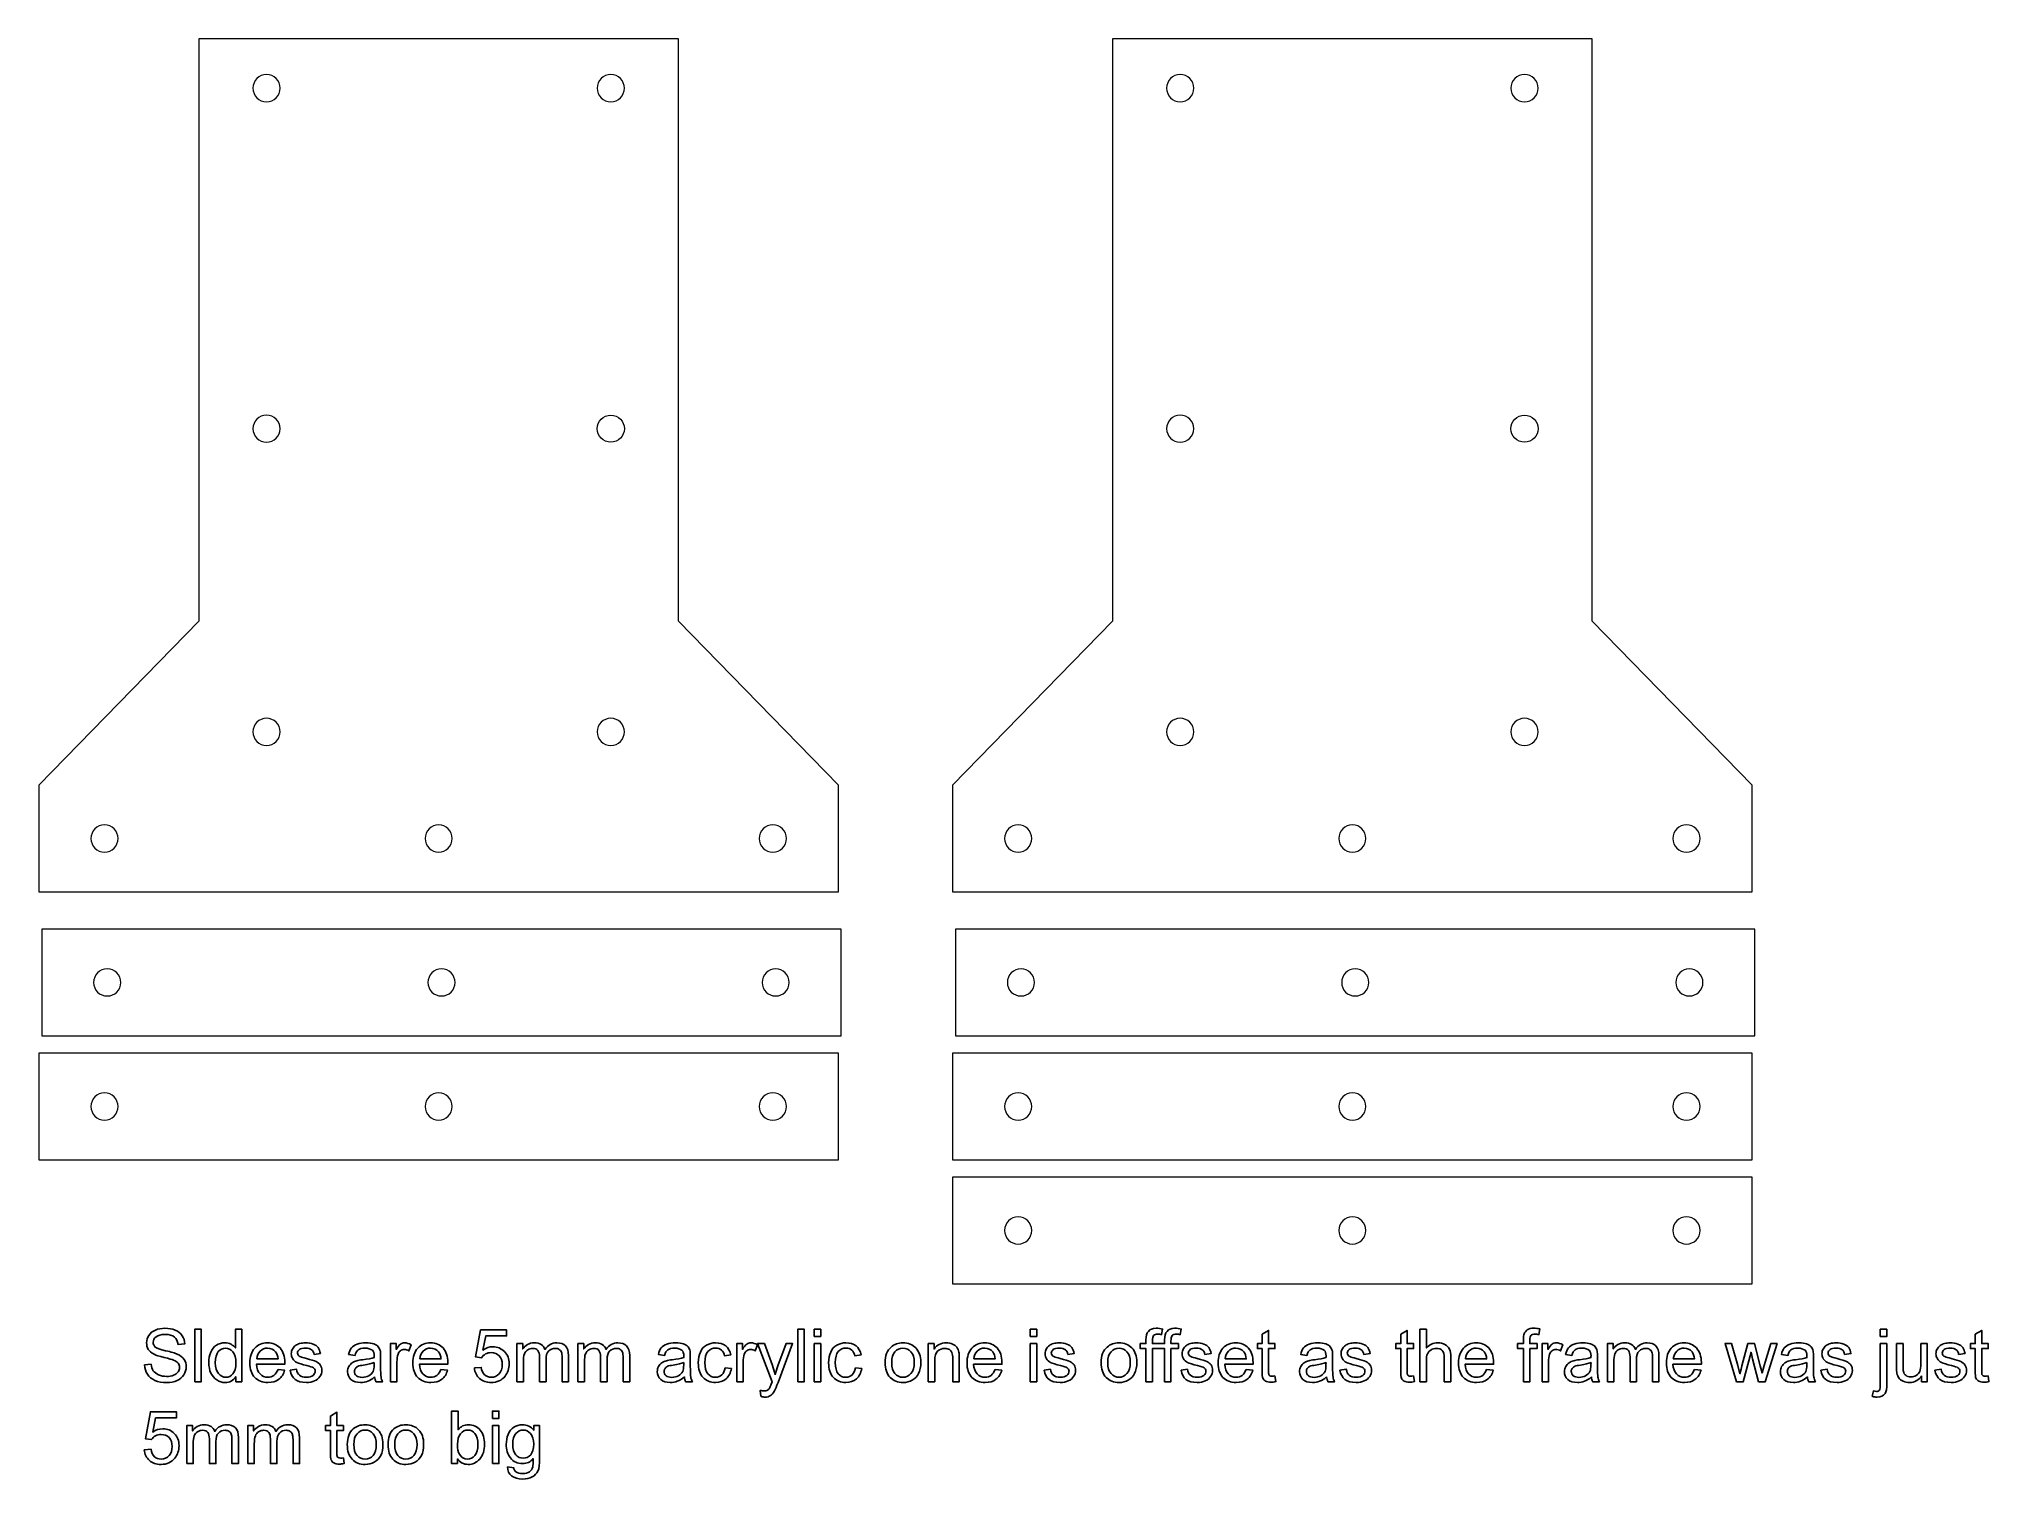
# Model space of a CAD drawing. Header units: inches. Extents: x -5.7 to 8.8, y -16.8 to -6.2.
import ezdxf

# ---------------------------------------------------------------- set-up
doc = ezdxf.new("R2010")
doc.units = ezdxf.units.IN
doc.header["$MEASUREMENT"] = 0
doc.layers.add('Layer 1', color=7, linetype='Continuous')

msp = doc.modelspace()

# ---------------------------------------------------------------- linework, layer by layer
at = {"layer": 'Layer 1', "lineweight": 18}
for points, knots in [([(-5.655, -11.692), (-5.655, -11.692), (-4.474, -10.481), (-4.474, -10.481), (-4.474, -10.481), (-4.474, -10.481), (-4.474, -6.18), (-4.474, -6.18), (-4.474, -6.18), (-4.474, -6.18), (-0.93, -6.18), (-0.93, -6.18), (-0.93, -6.18), (-0.93, -6.18), (-0.93, -10.48), (-0.93, -10.48), (-0.93, -10.48), (-0.93, -10.48), (0.251, -11.692), (0.251, -11.692), (0.251, -11.692), (0.251, -11.692), (0.251, -12.48), (0.251, -12.48), (0.251, -12.48), (0.251, -12.48), (-5.655, -12.48), (-5.655, -12.48), (-5.655, -12.48), (-5.655, -12.48), (-5.655, -11.692), (-5.655, -11.692)], [0, 0, 0, 0, 0.111111, 0.111111, 0.111111, 0.111111, 0.222222, 0.222222, 0.222222, 0.222222, 0.333333, 0.333333, 0.333333, 0.333333, 0.444444, 0.444444, 0.444444, 0.444444, 0.555556, 0.555556, 0.555556, 0.555556, 0.666667, 0.666667, 0.666667, 0.666667, 0.777778, 0.777778, 0.777778, 0.777778, 1, 1, 1, 1]), ([(1.095, -11.692), (1.095, -11.692), (2.276, -10.481), (2.276, -10.481), (2.276, -10.481), (2.276, -10.481), (2.276, -6.18), (2.276, -6.18), (2.276, -6.18), (2.276, -6.18), (5.82, -6.18), (5.82, -6.18), (5.82, -6.18), (5.82, -6.18), (5.82, -10.48), (5.82, -10.48), (5.82, -10.48), (5.82, -10.48), (7.001, -11.692), (7.001, -11.692), (7.001, -11.692), (7.001, -11.692), (7.001, -12.48), (7.001, -12.48), (7.001, -12.48), (7.001, -12.48), (1.095, -12.48), (1.095, -12.48), (1.095, -12.48), (1.095, -12.48), (1.095, -11.692), (1.095, -11.692)], [0, 0, 0, 0, 0.111111, 0.111111, 0.111111, 0.111111, 0.222222, 0.222222, 0.222222, 0.222222, 0.333333, 0.333333, 0.333333, 0.333333, 0.444444, 0.444444, 0.444444, 0.444444, 0.555556, 0.555556, 0.555556, 0.555556, 0.666667, 0.666667, 0.666667, 0.666667, 0.777778, 0.777778, 0.777778, 0.777778, 1, 1, 1, 1]), ([(-3.873, -6.543), (-3.873, -6.599), (-3.918, -6.644), (-3.974, -6.644), (-3.974, -6.644), (-4.029, -6.644), (-4.074, -6.599), (-4.074, -6.543), (-4.074, -6.543), (-4.074, -6.488), (-4.029, -6.443), (-3.974, -6.443), (-3.974, -6.443), (-3.918, -6.443), (-3.873, -6.488), (-3.873, -6.543)], [0, 0, 0, 0, 0.2, 0.2, 0.2, 0.2, 0.4, 0.4, 0.4, 0.4, 0.6, 0.6, 0.6, 0.6, 1, 1, 1, 1]), ([(-1.33, -6.543), (-1.33, -6.599), (-1.375, -6.644), (-1.43, -6.644), (-1.43, -6.644), (-1.486, -6.644), (-1.531, -6.599), (-1.531, -6.543), (-1.531, -6.543), (-1.531, -6.488), (-1.486, -6.443), (-1.43, -6.443), (-1.43, -6.443), (-1.375, -6.443), (-1.33, -6.488), (-1.33, -6.543)], [0, 0, 0, 0, 0.2, 0.2, 0.2, 0.2, 0.4, 0.4, 0.4, 0.4, 0.6, 0.6, 0.6, 0.6, 1, 1, 1, 1]), ([(2.877, -6.543), (2.877, -6.599), (2.832, -6.644), (2.776, -6.644), (2.776, -6.644), (2.721, -6.644), (2.676, -6.599), (2.676, -6.543), (2.676, -6.543), (2.676, -6.488), (2.721, -6.443), (2.776, -6.443), (2.776, -6.443), (2.832, -6.443), (2.877, -6.488), (2.877, -6.543)], [0, 0, 0, 0, 0.2, 0.2, 0.2, 0.2, 0.4, 0.4, 0.4, 0.4, 0.6, 0.6, 0.6, 0.6, 1, 1, 1, 1]), ([(5.42, -6.543), (5.42, -6.599), (5.375, -6.644), (5.32, -6.644), (5.32, -6.644), (5.264, -6.644), (5.219, -6.599), (5.219, -6.543), (5.219, -6.543), (5.219, -6.488), (5.264, -6.443), (5.32, -6.443), (5.32, -6.443), (5.375, -6.443), (5.42, -6.488), (5.42, -6.543)], [0, 0, 0, 0, 0.2, 0.2, 0.2, 0.2, 0.4, 0.4, 0.4, 0.4, 0.6, 0.6, 0.6, 0.6, 1, 1, 1, 1]), ([(-3.873, -9.059), (-3.873, -9.114), (-3.918, -9.159), (-3.974, -9.159), (-3.974, -9.159), (-4.029, -9.159), (-4.074, -9.114), (-4.074, -9.059), (-4.074, -9.059), (-4.074, -9.003), (-4.029, -8.958), (-3.974, -8.958), (-3.974, -8.958), (-3.918, -8.958), (-3.873, -9.003), (-3.873, -9.059)], [0, 0, 0, 0, 0.2, 0.2, 0.2, 0.2, 0.4, 0.4, 0.4, 0.4, 0.6, 0.6, 0.6, 0.6, 1, 1, 1, 1]), ([(-1.531, -9.059), (-1.531, -9.114), (-1.486, -9.159), (-1.43, -9.159), (-1.43, -9.159), (-1.375, -9.159), (-1.33, -9.114), (-1.33, -9.059), (-1.33, -9.059), (-1.33, -9.003), (-1.375, -8.958), (-1.43, -8.958), (-1.43, -8.958), (-1.486, -8.958), (-1.531, -9.003), (-1.531, -9.059)], [0, 0, 0, 0, 0.2, 0.2, 0.2, 0.2, 0.4, 0.4, 0.4, 0.4, 0.6, 0.6, 0.6, 0.6, 1, 1, 1, 1]), ([(2.877, -9.059), (2.877, -9.114), (2.832, -9.159), (2.776, -9.159), (2.776, -9.159), (2.721, -9.159), (2.676, -9.114), (2.676, -9.059), (2.676, -9.059), (2.676, -9.003), (2.721, -8.958), (2.776, -8.958), (2.776, -8.958), (2.832, -8.958), (2.877, -9.003), (2.877, -9.059)], [0, 0, 0, 0, 0.2, 0.2, 0.2, 0.2, 0.4, 0.4, 0.4, 0.4, 0.6, 0.6, 0.6, 0.6, 1, 1, 1, 1]), ([(5.219, -9.059), (5.219, -9.114), (5.264, -9.159), (5.32, -9.159), (5.32, -9.159), (5.375, -9.159), (5.42, -9.114), (5.42, -9.059), (5.42, -9.059), (5.42, -9.003), (5.375, -8.958), (5.32, -8.958), (5.32, -8.958), (5.264, -8.958), (5.219, -9.003), (5.219, -9.059)], [0, 0, 0, 0, 0.2, 0.2, 0.2, 0.2, 0.4, 0.4, 0.4, 0.4, 0.6, 0.6, 0.6, 0.6, 1, 1, 1, 1]), ([(-3.873, -11.298), (-3.873, -11.354), (-3.918, -11.399), (-3.974, -11.399), (-3.974, -11.399), (-4.029, -11.399), (-4.074, -11.354), (-4.074, -11.298), (-4.074, -11.298), (-4.074, -11.243), (-4.029, -11.198), (-3.974, -11.198), (-3.974, -11.198), (-3.918, -11.198), (-3.873, -11.243), (-3.873, -11.298)], [0, 0, 0, 0, 0.2, 0.2, 0.2, 0.2, 0.4, 0.4, 0.4, 0.4, 0.6, 0.6, 0.6, 0.6, 1, 1, 1, 1]), ([(-1.33, -11.298), (-1.33, -11.354), (-1.375, -11.399), (-1.43, -11.399), (-1.43, -11.399), (-1.486, -11.399), (-1.531, -11.354), (-1.531, -11.298), (-1.531, -11.298), (-1.531, -11.243), (-1.486, -11.198), (-1.43, -11.198), (-1.43, -11.198), (-1.375, -11.198), (-1.33, -11.243), (-1.33, -11.298)], [0, 0, 0, 0, 0.2, 0.2, 0.2, 0.2, 0.4, 0.4, 0.4, 0.4, 0.6, 0.6, 0.6, 0.6, 1, 1, 1, 1]), ([(2.877, -11.298), (2.877, -11.354), (2.832, -11.399), (2.776, -11.399), (2.776, -11.399), (2.721, -11.399), (2.676, -11.354), (2.676, -11.298), (2.676, -11.298), (2.676, -11.243), (2.721, -11.198), (2.776, -11.198), (2.776, -11.198), (2.832, -11.198), (2.877, -11.243), (2.877, -11.298)], [0, 0, 0, 0, 0.2, 0.2, 0.2, 0.2, 0.4, 0.4, 0.4, 0.4, 0.6, 0.6, 0.6, 0.6, 1, 1, 1, 1]), ([(5.42, -11.298), (5.42, -11.354), (5.375, -11.399), (5.32, -11.399), (5.32, -11.399), (5.264, -11.399), (5.219, -11.354), (5.219, -11.298), (5.219, -11.298), (5.219, -11.243), (5.264, -11.198), (5.32, -11.198), (5.32, -11.198), (5.375, -11.198), (5.42, -11.243), (5.42, -11.298)], [0, 0, 0, 0, 0.2, 0.2, 0.2, 0.2, 0.4, 0.4, 0.4, 0.4, 0.6, 0.6, 0.6, 0.6, 1, 1, 1, 1]), ([(-5.071, -12.086), (-5.071, -12.141), (-5.116, -12.186), (-5.171, -12.186), (-5.171, -12.186), (-5.226, -12.186), (-5.271, -12.141), (-5.271, -12.086), (-5.271, -12.086), (-5.271, -12.03), (-5.226, -11.985), (-5.171, -11.985), (-5.171, -11.985), (-5.116, -11.985), (-5.071, -12.03), (-5.071, -12.086)], [0, 0, 0, 0, 0.2, 0.2, 0.2, 0.2, 0.4, 0.4, 0.4, 0.4, 0.6, 0.6, 0.6, 0.6, 1, 1, 1, 1]), ([(-2.602, -12.086), (-2.602, -12.141), (-2.646, -12.186), (-2.702, -12.186), (-2.702, -12.186), (-2.757, -12.186), (-2.802, -12.141), (-2.802, -12.086), (-2.802, -12.086), (-2.802, -12.03), (-2.757, -11.985), (-2.702, -11.985), (-2.702, -11.985), (-2.646, -11.985), (-2.602, -12.03), (-2.602, -12.086)], [0, 0, 0, 0, 0.2, 0.2, 0.2, 0.2, 0.4, 0.4, 0.4, 0.4, 0.6, 0.6, 0.6, 0.6, 1, 1, 1, 1]), ([(-0.133, -12.086), (-0.133, -12.141), (-0.178, -12.186), (-0.234, -12.186), (-0.234, -12.186), (-0.289, -12.186), (-0.334, -12.141), (-0.334, -12.086), (-0.334, -12.086), (-0.334, -12.03), (-0.289, -11.985), (-0.234, -11.985), (-0.234, -11.985), (-0.178, -11.985), (-0.133, -12.03), (-0.133, -12.086)], [0, 0, 0, 0, 0.2, 0.2, 0.2, 0.2, 0.4, 0.4, 0.4, 0.4, 0.6, 0.6, 0.6, 0.6, 1, 1, 1, 1]), ([(1.679, -12.086), (1.679, -12.141), (1.634, -12.186), (1.579, -12.186), (1.579, -12.186), (1.524, -12.186), (1.479, -12.141), (1.479, -12.086), (1.479, -12.086), (1.479, -12.03), (1.524, -11.985), (1.579, -11.985), (1.579, -11.985), (1.634, -11.985), (1.679, -12.03), (1.679, -12.086)], [0, 0, 0, 0, 0.2, 0.2, 0.2, 0.2, 0.4, 0.4, 0.4, 0.4, 0.6, 0.6, 0.6, 0.6, 1, 1, 1, 1]), ([(4.148, -12.086), (4.148, -12.141), (4.104, -12.186), (4.048, -12.186), (4.048, -12.186), (3.993, -12.186), (3.948, -12.141), (3.948, -12.086), (3.948, -12.086), (3.948, -12.03), (3.993, -11.985), (4.048, -11.985), (4.048, -11.985), (4.104, -11.985), (4.148, -12.03), (4.148, -12.086)], [0, 0, 0, 0, 0.2, 0.2, 0.2, 0.2, 0.4, 0.4, 0.4, 0.4, 0.6, 0.6, 0.6, 0.6, 1, 1, 1, 1]), ([(6.617, -12.086), (6.617, -12.141), (6.572, -12.186), (6.516, -12.186), (6.516, -12.186), (6.461, -12.186), (6.416, -12.141), (6.416, -12.086), (6.416, -12.086), (6.416, -12.03), (6.461, -11.985), (6.516, -11.985), (6.516, -11.985), (6.572, -11.985), (6.617, -12.03), (6.617, -12.086)], [0, 0, 0, 0, 0.2, 0.2, 0.2, 0.2, 0.4, 0.4, 0.4, 0.4, 0.6, 0.6, 0.6, 0.6, 1, 1, 1, 1]), ([(-5.634, -12.755), (-5.634, -12.755), (0.272, -12.755), (0.272, -12.755), (0.272, -12.755), (0.272, -12.755), (0.272, -13.543), (0.272, -13.543), (0.272, -13.543), (0.272, -13.543), (-5.634, -13.543), (-5.634, -13.543), (-5.634, -13.543), (-5.634, -13.543), (-5.634, -12.755), (-5.634, -12.755)], [0, 0, 0, 0, 0.2, 0.2, 0.2, 0.2, 0.4, 0.4, 0.4, 0.4, 0.6, 0.6, 0.6, 0.6, 1, 1, 1, 1]), ([(1.116, -12.755), (1.116, -12.755), (7.022, -12.755), (7.022, -12.755), (7.022, -12.755), (7.022, -12.755), (7.022, -13.543), (7.022, -13.543), (7.022, -13.543), (7.022, -13.543), (1.116, -13.543), (1.116, -13.543), (1.116, -13.543), (1.116, -13.543), (1.116, -12.755), (1.116, -12.755)], [0, 0, 0, 0, 0.2, 0.2, 0.2, 0.2, 0.4, 0.4, 0.4, 0.4, 0.6, 0.6, 0.6, 0.6, 1, 1, 1, 1]), ([(-5.05, -13.149), (-5.05, -13.204), (-5.095, -13.249), (-5.15, -13.249), (-5.15, -13.249), (-5.206, -13.249), (-5.251, -13.204), (-5.251, -13.149), (-5.251, -13.149), (-5.251, -13.094), (-5.206, -13.049), (-5.15, -13.049), (-5.15, -13.049), (-5.095, -13.049), (-5.05, -13.094), (-5.05, -13.149)], [0, 0, 0, 0, 0.2, 0.2, 0.2, 0.2, 0.4, 0.4, 0.4, 0.4, 0.6, 0.6, 0.6, 0.6, 1, 1, 1, 1]), ([(-2.581, -13.149), (-2.581, -13.204), (-2.626, -13.249), (-2.681, -13.249), (-2.681, -13.249), (-2.737, -13.249), (-2.781, -13.204), (-2.781, -13.149), (-2.781, -13.149), (-2.781, -13.094), (-2.737, -13.049), (-2.681, -13.049), (-2.681, -13.049), (-2.626, -13.049), (-2.581, -13.094), (-2.581, -13.149)], [0, 0, 0, 0, 0.2, 0.2, 0.2, 0.2, 0.4, 0.4, 0.4, 0.4, 0.6, 0.6, 0.6, 0.6, 1, 1, 1, 1]), ([(-0.112, -13.149), (-0.112, -13.204), (-0.157, -13.249), (-0.213, -13.249), (-0.213, -13.249), (-0.268, -13.249), (-0.313, -13.204), (-0.313, -13.149), (-0.313, -13.149), (-0.313, -13.094), (-0.268, -13.049), (-0.213, -13.049), (-0.213, -13.049), (-0.157, -13.049), (-0.112, -13.094), (-0.112, -13.149)], [0, 0, 0, 0, 0.2, 0.2, 0.2, 0.2, 0.4, 0.4, 0.4, 0.4, 0.6, 0.6, 0.6, 0.6, 1, 1, 1, 1]), ([(1.7, -13.149), (1.7, -13.204), (1.655, -13.249), (1.6, -13.249), (1.6, -13.249), (1.544, -13.249), (1.499, -13.204), (1.499, -13.149), (1.499, -13.149), (1.499, -13.094), (1.544, -13.049), (1.6, -13.049), (1.6, -13.049), (1.655, -13.049), (1.7, -13.094), (1.7, -13.149)], [0, 0, 0, 0, 0.2, 0.2, 0.2, 0.2, 0.4, 0.4, 0.4, 0.4, 0.6, 0.6, 0.6, 0.6, 1, 1, 1, 1]), ([(4.169, -13.149), (4.169, -13.204), (4.124, -13.249), (4.069, -13.249), (4.069, -13.249), (4.013, -13.249), (3.969, -13.204), (3.969, -13.149), (3.969, -13.149), (3.969, -13.094), (4.013, -13.049), (4.069, -13.049), (4.069, -13.049), (4.124, -13.049), (4.169, -13.094), (4.169, -13.149)], [0, 0, 0, 0, 0.2, 0.2, 0.2, 0.2, 0.4, 0.4, 0.4, 0.4, 0.6, 0.6, 0.6, 0.6, 1, 1, 1, 1]), ([(6.638, -13.149), (6.638, -13.204), (6.593, -13.249), (6.537, -13.249), (6.537, -13.249), (6.482, -13.249), (6.437, -13.204), (6.437, -13.149), (6.437, -13.149), (6.437, -13.094), (6.482, -13.049), (6.537, -13.049), (6.537, -13.049), (6.593, -13.049), (6.638, -13.094), (6.638, -13.149)], [0, 0, 0, 0, 0.2, 0.2, 0.2, 0.2, 0.4, 0.4, 0.4, 0.4, 0.6, 0.6, 0.6, 0.6, 1, 1, 1, 1]), ([(-5.655, -13.672), (-5.655, -13.672), (0.251, -13.672), (0.251, -13.672), (0.251, -13.672), (0.251, -13.672), (0.251, -14.459), (0.251, -14.459), (0.251, -14.459), (0.251, -14.459), (-5.655, -14.459), (-5.655, -14.459), (-5.655, -14.459), (-5.655, -14.459), (-5.655, -13.672), (-5.655, -13.672)], [0, 0, 0, 0, 0.2, 0.2, 0.2, 0.2, 0.4, 0.4, 0.4, 0.4, 0.6, 0.6, 0.6, 0.6, 1, 1, 1, 1]), ([(1.095, -13.672), (1.095, -13.672), (7.001, -13.672), (7.001, -13.672), (7.001, -13.672), (7.001, -13.672), (7.001, -14.459), (7.001, -14.459), (7.001, -14.459), (7.001, -14.459), (1.095, -14.459), (1.095, -14.459), (1.095, -14.459), (1.095, -14.459), (1.095, -13.672), (1.095, -13.672)], [0, 0, 0, 0, 0.2, 0.2, 0.2, 0.2, 0.4, 0.4, 0.4, 0.4, 0.6, 0.6, 0.6, 0.6, 1, 1, 1, 1]), ([(-5.071, -14.066), (-5.071, -14.121), (-5.116, -14.166), (-5.171, -14.166), (-5.171, -14.166), (-5.226, -14.166), (-5.271, -14.121), (-5.271, -14.066), (-5.271, -14.066), (-5.271, -14.01), (-5.226, -13.965), (-5.171, -13.965), (-5.171, -13.965), (-5.116, -13.965), (-5.071, -14.01), (-5.071, -14.066)], [0, 0, 0, 0, 0.2, 0.2, 0.2, 0.2, 0.4, 0.4, 0.4, 0.4, 0.6, 0.6, 0.6, 0.6, 1, 1, 1, 1]), ([(-2.602, -14.066), (-2.602, -14.121), (-2.646, -14.166), (-2.702, -14.166), (-2.702, -14.166), (-2.757, -14.166), (-2.802, -14.121), (-2.802, -14.066), (-2.802, -14.066), (-2.802, -14.01), (-2.757, -13.965), (-2.702, -13.965), (-2.702, -13.965), (-2.646, -13.965), (-2.602, -14.01), (-2.602, -14.066)], [0, 0, 0, 0, 0.2, 0.2, 0.2, 0.2, 0.4, 0.4, 0.4, 0.4, 0.6, 0.6, 0.6, 0.6, 1, 1, 1, 1]), ([(-0.133, -14.066), (-0.133, -14.121), (-0.178, -14.166), (-0.234, -14.166), (-0.234, -14.166), (-0.289, -14.166), (-0.334, -14.121), (-0.334, -14.066), (-0.334, -14.066), (-0.334, -14.01), (-0.289, -13.965), (-0.234, -13.965), (-0.234, -13.965), (-0.178, -13.965), (-0.133, -14.01), (-0.133, -14.066)], [0, 0, 0, 0, 0.2, 0.2, 0.2, 0.2, 0.4, 0.4, 0.4, 0.4, 0.6, 0.6, 0.6, 0.6, 1, 1, 1, 1]), ([(1.679, -14.066), (1.679, -14.121), (1.634, -14.166), (1.579, -14.166), (1.579, -14.166), (1.524, -14.166), (1.479, -14.121), (1.479, -14.066), (1.479, -14.066), (1.479, -14.01), (1.524, -13.965), (1.579, -13.965), (1.579, -13.965), (1.634, -13.965), (1.679, -14.01), (1.679, -14.066)], [0, 0, 0, 0, 0.2, 0.2, 0.2, 0.2, 0.4, 0.4, 0.4, 0.4, 0.6, 0.6, 0.6, 0.6, 1, 1, 1, 1]), ([(4.148, -14.066), (4.148, -14.121), (4.104, -14.166), (4.048, -14.166), (4.048, -14.166), (3.993, -14.166), (3.948, -14.121), (3.948, -14.066), (3.948, -14.066), (3.948, -14.01), (3.993, -13.965), (4.048, -13.965), (4.048, -13.965), (4.104, -13.965), (4.148, -14.01), (4.148, -14.066)], [0, 0, 0, 0, 0.2, 0.2, 0.2, 0.2, 0.4, 0.4, 0.4, 0.4, 0.6, 0.6, 0.6, 0.6, 1, 1, 1, 1]), ([(6.617, -14.066), (6.617, -14.121), (6.572, -14.166), (6.516, -14.166), (6.516, -14.166), (6.461, -14.166), (6.416, -14.121), (6.416, -14.066), (6.416, -14.066), (6.416, -14.01), (6.461, -13.965), (6.516, -13.965), (6.516, -13.965), (6.572, -13.965), (6.617, -14.01), (6.617, -14.066)], [0, 0, 0, 0, 0.2, 0.2, 0.2, 0.2, 0.4, 0.4, 0.4, 0.4, 0.6, 0.6, 0.6, 0.6, 1, 1, 1, 1]), ([(1.095, -14.587), (1.095, -14.587), (7.001, -14.587), (7.001, -14.587), (7.001, -14.587), (7.001, -14.587), (7.001, -15.374), (7.001, -15.374), (7.001, -15.374), (7.001, -15.374), (1.095, -15.374), (1.095, -15.374), (1.095, -15.374), (1.095, -15.374), (1.095, -14.587), (1.095, -14.587)], [0, 0, 0, 0, 0.2, 0.2, 0.2, 0.2, 0.4, 0.4, 0.4, 0.4, 0.6, 0.6, 0.6, 0.6, 1, 1, 1, 1]), ([(1.679, -14.98), (1.679, -15.036), (1.634, -15.081), (1.579, -15.081), (1.579, -15.081), (1.524, -15.081), (1.479, -15.036), (1.479, -14.98), (1.479, -14.98), (1.479, -14.925), (1.524, -14.88), (1.579, -14.88), (1.579, -14.88), (1.634, -14.88), (1.679, -14.925), (1.679, -14.98)], [0, 0, 0, 0, 0.2, 0.2, 0.2, 0.2, 0.4, 0.4, 0.4, 0.4, 0.6, 0.6, 0.6, 0.6, 1, 1, 1, 1]), ([(4.148, -14.98), (4.148, -15.036), (4.104, -15.081), (4.048, -15.081), (4.048, -15.081), (3.993, -15.081), (3.948, -15.036), (3.948, -14.98), (3.948, -14.98), (3.948, -14.925), (3.993, -14.88), (4.048, -14.88), (4.048, -14.88), (4.104, -14.88), (4.148, -14.925), (4.148, -14.98)], [0, 0, 0, 0, 0.2, 0.2, 0.2, 0.2, 0.4, 0.4, 0.4, 0.4, 0.6, 0.6, 0.6, 0.6, 1, 1, 1, 1]), ([(6.617, -14.98), (6.617, -15.036), (6.572, -15.081), (6.516, -15.081), (6.516, -15.081), (6.461, -15.081), (6.416, -15.036), (6.416, -14.98), (6.416, -14.98), (6.416, -14.925), (6.461, -14.88), (6.516, -14.88), (6.516, -14.88), (6.572, -14.88), (6.617, -14.925), (6.617, -14.98)], [0, 0, 0, 0, 0.2, 0.2, 0.2, 0.2, 0.4, 0.4, 0.4, 0.4, 0.6, 0.6, 0.6, 0.6, 1, 1, 1, 1])]:
    msp.add_open_spline(points, degree=3, knots=knots, dxfattribs=at)
at = {"layer": 'Layer 1', "color": 250}
for points, knots in [([(-4.875, -15.973), (-4.875, -15.973), (-4.827, -15.969), (-4.827, -15.969), (-4.827, -15.969), (-4.824, -15.988), (-4.819, -16.004), (-4.811, -16.017), (-4.811, -16.017), (-4.802, -16.029), (-4.789, -16.039), (-4.772, -16.047), (-4.772, -16.047), (-4.754, -16.055), (-4.734, -16.059), (-4.712, -16.059), (-4.712, -16.059), (-4.693, -16.059), (-4.675, -16.056), (-4.66, -16.05), (-4.66, -16.05), (-4.645, -16.044), (-4.634, -16.036), (-4.627, -16.026), (-4.627, -16.026), (-4.62, -16.016), (-4.616, -16.005), (-4.616, -15.993), (-4.616, -15.993), (-4.616, -15.981), (-4.62, -15.97), (-4.627, -15.961), (-4.627, -15.961), (-4.634, -15.952), (-4.645, -15.944), (-4.661, -15.938), (-4.661, -15.938), (-4.672, -15.934), (-4.695, -15.928), (-4.731, -15.919), (-4.731, -15.919), (-4.766, -15.911), (-4.791, -15.903), (-4.805, -15.895), (-4.805, -15.895), (-4.824, -15.885), (-4.838, -15.873), (-4.847, -15.859), (-4.847, -15.859), (-4.856, -15.844), (-4.86, -15.828), (-4.86, -15.81), (-4.86, -15.81), (-4.86, -15.791), (-4.855, -15.772), (-4.844, -15.756), (-4.844, -15.756), (-4.832, -15.738), (-4.816, -15.726), (-4.795, -15.717), (-4.795, -15.717), (-4.774, -15.708), (-4.75, -15.703), (-4.724, -15.703), (-4.724, -15.703), (-4.695, -15.703), (-4.67, -15.708), (-4.648, -15.717), (-4.648, -15.717), (-4.626, -15.727), (-4.609, -15.74), (-4.597, -15.758), (-4.597, -15.758), (-4.585, -15.776), (-4.579, -15.797), (-4.578, -15.819), (-4.578, -15.819), (-4.578, -15.819), (-4.627, -15.823), (-4.627, -15.823), (-4.627, -15.823), (-4.63, -15.799), (-4.639, -15.78), (-4.654, -15.768), (-4.654, -15.768), (-4.669, -15.755), (-4.692, -15.749), (-4.722, -15.749), (-4.722, -15.749), (-4.753, -15.749), (-4.776, -15.755), (-4.79, -15.766), (-4.79, -15.766), (-4.804, -15.777), (-4.811, -15.791), (-4.811, -15.807), (-4.811, -15.807), (-4.811, -15.821), (-4.806, -15.833), (-4.796, -15.842), (-4.796, -15.842), (-4.786, -15.85), (-4.76, -15.86), (-4.719, -15.869), (-4.719, -15.869), (-4.677, -15.879), (-4.648, -15.887), (-4.633, -15.894), (-4.633, -15.894), (-4.61, -15.904), (-4.594, -15.917), (-4.583, -15.933), (-4.583, -15.933), (-4.572, -15.949), (-4.567, -15.968), (-4.567, -15.988), (-4.567, -15.988), (-4.567, -16.009), (-4.573, -16.028), (-4.584, -16.047), (-4.584, -16.047), (-4.596, -16.065), (-4.613, -16.079), (-4.635, -16.089), (-4.635, -16.089), (-4.657, -16.099), (-4.682, -16.104), (-4.71, -16.104), (-4.71, -16.104), (-4.745, -16.104), (-4.774, -16.099), (-4.798, -16.089), (-4.798, -16.089), (-4.822, -16.079), (-4.84, -16.063), (-4.854, -16.043), (-4.854, -16.043), (-4.867, -16.022), (-4.874, -15.999), (-4.875, -15.973)], [0, 0, 0, 0, 0.027778, 0.027778, 0.027778, 0.027778, 0.055556, 0.055556, 0.055556, 0.055556, 0.083333, 0.083333, 0.083333, 0.083333, 0.111111, 0.111111, 0.111111, 0.111111, 0.138889, 0.138889, 0.138889, 0.138889, 0.166667, 0.166667, 0.166667, 0.166667, 0.194444, 0.194444, 0.194444, 0.194444, 0.222222, 0.222222, 0.222222, 0.222222, 0.25, 0.25, 0.25, 0.25, 0.277778, 0.277778, 0.277778, 0.277778, 0.305556, 0.305556, 0.305556, 0.305556, 0.333333, 0.333333, 0.333333, 0.333333, 0.361111, 0.361111, 0.361111, 0.361111, 0.388889, 0.388889, 0.388889, 0.388889, 0.416667, 0.416667, 0.416667, 0.416667, 0.444444, 0.444444, 0.444444, 0.444444, 0.472222, 0.472222, 0.472222, 0.472222, 0.5, 0.5, 0.5, 0.5, 0.527778, 0.527778, 0.527778, 0.527778, 0.555556, 0.555556, 0.555556, 0.555556, 0.583333, 0.583333, 0.583333, 0.583333, 0.611111, 0.611111, 0.611111, 0.611111, 0.638889, 0.638889, 0.638889, 0.638889, 0.666667, 0.666667, 0.666667, 0.666667, 0.694444, 0.694444, 0.694444, 0.694444, 0.722222, 0.722222, 0.722222, 0.722222, 0.75, 0.75, 0.75, 0.75, 0.777778, 0.777778, 0.777778, 0.777778, 0.805556, 0.805556, 0.805556, 0.805556, 0.833333, 0.833333, 0.833333, 0.833333, 0.861111, 0.861111, 0.861111, 0.861111, 0.888889, 0.888889, 0.888889, 0.888889, 0.916667, 0.916667, 0.916667, 0.916667, 0.944444, 0.944444, 0.944444, 0.944444, 1, 1, 1, 1]), ([(-4.504, -16.098), (-4.504, -16.098), (-4.504, -15.71), (-4.504, -15.71), (-4.504, -15.71), (-4.504, -15.71), (-4.456, -15.71), (-4.456, -15.71), (-4.456, -15.71), (-4.456, -15.71), (-4.456, -16.098), (-4.456, -16.098), (-4.456, -16.098), (-4.456, -16.098), (-4.504, -16.098), (-4.504, -16.098)], [0, 0, 0, 0, 0.2, 0.2, 0.2, 0.2, 0.4, 0.4, 0.4, 0.4, 0.6, 0.6, 0.6, 0.6, 1, 1, 1, 1]), ([(-4.201, -16.098), (-4.201, -16.098), (-4.201, -16.062), (-4.201, -16.062), (-4.201, -16.062), (-4.219, -16.09), (-4.245, -16.104), (-4.28, -16.104), (-4.28, -16.104), (-4.302, -16.104), (-4.323, -16.098), (-4.341, -16.085), (-4.341, -16.085), (-4.36, -16.073), (-4.375, -16.056), (-4.385, -16.034), (-4.385, -16.034), (-4.395, -16.012), (-4.4, -15.986), (-4.4, -15.957), (-4.4, -15.957), (-4.4, -15.929), (-4.396, -15.904), (-4.386, -15.881), (-4.386, -15.881), (-4.377, -15.859), (-4.363, -15.841), (-4.344, -15.829), (-4.344, -15.829), (-4.326, -15.817), (-4.305, -15.811), (-4.282, -15.811), (-4.282, -15.811), (-4.265, -15.811), (-4.25, -15.814), (-4.236, -15.821), (-4.236, -15.821), (-4.223, -15.829), (-4.213, -15.838), (-4.204, -15.849), (-4.204, -15.849), (-4.204, -15.849), (-4.204, -15.71), (-4.204, -15.71), (-4.204, -15.71), (-4.204, -15.71), (-4.157, -15.71), (-4.157, -15.71), (-4.157, -15.71), (-4.157, -15.71), (-4.157, -16.098), (-4.157, -16.098), (-4.157, -16.098), (-4.157, -16.098), (-4.201, -16.098), (-4.201, -16.098)], [0, 0, 0, 0, 0.066667, 0.066667, 0.066667, 0.066667, 0.133333, 0.133333, 0.133333, 0.133333, 0.2, 0.2, 0.2, 0.2, 0.266667, 0.266667, 0.266667, 0.266667, 0.333333, 0.333333, 0.333333, 0.333333, 0.4, 0.4, 0.4, 0.4, 0.466667, 0.466667, 0.466667, 0.466667, 0.533333, 0.533333, 0.533333, 0.533333, 0.6, 0.6, 0.6, 0.6, 0.666667, 0.666667, 0.666667, 0.666667, 0.733333, 0.733333, 0.733333, 0.733333, 0.8, 0.8, 0.8, 0.8, 0.866667, 0.866667, 0.866667, 0.866667, 1, 1, 1, 1]), ([(-3.889, -16.007), (-3.889, -16.007), (-3.84, -16.013), (-3.84, -16.013), (-3.84, -16.013), (-3.848, -16.042), (-3.862, -16.064), (-3.883, -16.08), (-3.883, -16.08), (-3.904, -16.096), (-3.931, -16.104), (-3.963, -16.104), (-3.963, -16.104), (-4.004, -16.104), (-4.037, -16.091), (-4.061, -16.066), (-4.061, -16.066), (-4.085, -16.041), (-4.097, -16.005), (-4.097, -15.96), (-4.097, -15.96), (-4.097, -15.912), (-4.085, -15.876), (-4.061, -15.85), (-4.061, -15.85), (-4.036, -15.824), (-4.005, -15.811), (-3.966, -15.811), (-3.966, -15.811), (-3.929, -15.811), (-3.898, -15.823), (-3.874, -15.849), (-3.874, -15.849), (-3.85, -15.875), (-3.839, -15.91), (-3.839, -15.957), (-3.839, -15.957), (-3.839, -15.96), (-3.839, -15.964), (-3.839, -15.969), (-3.839, -15.969), (-3.839, -15.969), (-4.048, -15.969), (-4.048, -15.969), (-4.048, -15.969), (-4.046, -16), (-4.038, -16.024), (-4.022, -16.04), (-4.022, -16.04), (-4.006, -16.057), (-3.987, -16.065), (-3.963, -16.065), (-3.963, -16.065), (-3.946, -16.065), (-3.931, -16.06), (-3.919, -16.051), (-3.919, -16.051), (-3.906, -16.042), (-3.897, -16.027), (-3.889, -16.007)], [0, 0, 0, 0, 0.0625, 0.0625, 0.0625, 0.0625, 0.125, 0.125, 0.125, 0.125, 0.1875, 0.1875, 0.1875, 0.1875, 0.25, 0.25, 0.25, 0.25, 0.3125, 0.3125, 0.3125, 0.3125, 0.375, 0.375, 0.375, 0.375, 0.4375, 0.4375, 0.4375, 0.4375, 0.5, 0.5, 0.5, 0.5, 0.5625, 0.5625, 0.5625, 0.5625, 0.625, 0.625, 0.625, 0.625, 0.6875, 0.6875, 0.6875, 0.6875, 0.75, 0.75, 0.75, 0.75, 0.8125, 0.8125, 0.8125, 0.8125, 0.875, 0.875, 0.875, 0.875, 1, 1, 1, 1]), ([(-3.799, -16.014), (-3.799, -16.014), (-3.752, -16.006), (-3.752, -16.006), (-3.752, -16.006), (-3.749, -16.025), (-3.742, -16.04), (-3.73, -16.05), (-3.73, -16.05), (-3.718, -16.06), (-3.701, -16.065), (-3.679, -16.065), (-3.679, -16.065), (-3.657, -16.065), (-3.641, -16.06), (-3.63, -16.051), (-3.63, -16.051), (-3.62, -16.043), (-3.614, -16.032), (-3.614, -16.02), (-3.614, -16.02), (-3.614, -16.009), (-3.619, -16.001), (-3.628, -15.995), (-3.628, -15.995), (-3.635, -15.99), (-3.651, -15.985), (-3.677, -15.979), (-3.677, -15.979), (-3.712, -15.97), (-3.736, -15.962), (-3.75, -15.956), (-3.75, -15.956), (-3.763, -15.949), (-3.773, -15.94), (-3.78, -15.929), (-3.78, -15.929), (-3.787, -15.918), (-3.791, -15.905), (-3.791, -15.891), (-3.791, -15.891), (-3.791, -15.879), (-3.788, -15.867), (-3.782, -15.857), (-3.782, -15.857), (-3.776, -15.846), (-3.769, -15.837), (-3.759, -15.83), (-3.759, -15.83), (-3.751, -15.825), (-3.741, -15.82), (-3.729, -15.816), (-3.729, -15.816), (-3.716, -15.813), (-3.702, -15.811), (-3.687, -15.811), (-3.687, -15.811), (-3.665, -15.811), (-3.646, -15.814), (-3.63, -15.82), (-3.63, -15.82), (-3.613, -15.827), (-3.601, -15.835), (-3.593, -15.846), (-3.593, -15.846), (-3.585, -15.857), (-3.579, -15.872), (-3.576, -15.89), (-3.576, -15.89), (-3.576, -15.89), (-3.623, -15.896), (-3.623, -15.896), (-3.623, -15.896), (-3.625, -15.882), (-3.631, -15.87), (-3.641, -15.862), (-3.641, -15.862), (-3.651, -15.854), (-3.666, -15.85), (-3.684, -15.85), (-3.684, -15.85), (-3.706, -15.85), (-3.721, -15.853), (-3.731, -15.861), (-3.731, -15.861), (-3.74, -15.868), (-3.745, -15.876), (-3.745, -15.886), (-3.745, -15.886), (-3.745, -15.892), (-3.743, -15.898), (-3.739, -15.903), (-3.739, -15.903), (-3.735, -15.908), (-3.729, -15.912), (-3.721, -15.915), (-3.721, -15.915), (-3.716, -15.917), (-3.702, -15.921), (-3.679, -15.927), (-3.679, -15.927), (-3.645, -15.936), (-3.622, -15.944), (-3.608, -15.949), (-3.608, -15.949), (-3.595, -15.955), (-3.584, -15.964), (-3.577, -15.974), (-3.577, -15.974), (-3.569, -15.985), (-3.565, -15.999), (-3.565, -16.015), (-3.565, -16.015), (-3.565, -16.031), (-3.57, -16.046), (-3.579, -16.06), (-3.579, -16.06), (-3.589, -16.074), (-3.602, -16.085), (-3.619, -16.092), (-3.619, -16.092), (-3.637, -16.1), (-3.657, -16.104), (-3.679, -16.104), (-3.679, -16.104), (-3.715, -16.104), (-3.743, -16.096), (-3.762, -16.081), (-3.762, -16.081), (-3.781, -16.066), (-3.794, -16.044), (-3.799, -16.014)], [0, 0, 0, 0, 0.029412, 0.029412, 0.029412, 0.029412, 0.058824, 0.058824, 0.058824, 0.058824, 0.088235, 0.088235, 0.088235, 0.088235, 0.117647, 0.117647, 0.117647, 0.117647, 0.147059, 0.147059, 0.147059, 0.147059, 0.176471, 0.176471, 0.176471, 0.176471, 0.205882, 0.205882, 0.205882, 0.205882, 0.235294, 0.235294, 0.235294, 0.235294, 0.264706, 0.264706, 0.264706, 0.264706, 0.294118, 0.294118, 0.294118, 0.294118, 0.323529, 0.323529, 0.323529, 0.323529, 0.352941, 0.352941, 0.352941, 0.352941, 0.382353, 0.382353, 0.382353, 0.382353, 0.411765, 0.411765, 0.411765, 0.411765, 0.441176, 0.441176, 0.441176, 0.441176, 0.470588, 0.470588, 0.470588, 0.470588, 0.5, 0.5, 0.5, 0.5, 0.529412, 0.529412, 0.529412, 0.529412, 0.558824, 0.558824, 0.558824, 0.558824, 0.588235, 0.588235, 0.588235, 0.588235, 0.617647, 0.617647, 0.617647, 0.617647, 0.647059, 0.647059, 0.647059, 0.647059, 0.676471, 0.676471, 0.676471, 0.676471, 0.705882, 0.705882, 0.705882, 0.705882, 0.735294, 0.735294, 0.735294, 0.735294, 0.764706, 0.764706, 0.764706, 0.764706, 0.794118, 0.794118, 0.794118, 0.794118, 0.823529, 0.823529, 0.823529, 0.823529, 0.852941, 0.852941, 0.852941, 0.852941, 0.882353, 0.882353, 0.882353, 0.882353, 0.911765, 0.911765, 0.911765, 0.911765, 0.941176, 0.941176, 0.941176, 0.941176, 1, 1, 1, 1]), ([(-3.175, -16.063), (-3.193, -16.078), (-3.21, -16.088), (-3.226, -16.094), (-3.226, -16.094), (-3.242, -16.101), (-3.26, -16.104), (-3.279, -16.104), (-3.279, -16.104), (-3.31, -16.104), (-3.333, -16.096), (-3.35, -16.081), (-3.35, -16.081), (-3.367, -16.066), (-3.375, -16.047), (-3.375, -16.024), (-3.375, -16.024), (-3.375, -16.01), (-3.372, -15.997), (-3.365, -15.986), (-3.365, -15.986), (-3.359, -15.975), (-3.351, -15.966), (-3.341, -15.959), (-3.341, -15.959), (-3.331, -15.952), (-3.319, -15.947), (-3.307, -15.943), (-3.307, -15.943), (-3.297, -15.941), (-3.283, -15.938), (-3.264, -15.936), (-3.264, -15.936), (-3.226, -15.931), (-3.197, -15.926), (-3.179, -15.92), (-3.179, -15.92), (-3.179, -15.913), (-3.179, -15.909), (-3.179, -15.907), (-3.179, -15.907), (-3.179, -15.888), (-3.183, -15.874), (-3.192, -15.866), (-3.192, -15.866), (-3.205, -15.856), (-3.223, -15.85), (-3.247, -15.85), (-3.247, -15.85), (-3.269, -15.85), (-3.286, -15.854), (-3.296, -15.862), (-3.296, -15.862), (-3.307, -15.87), (-3.315, -15.884), (-3.32, -15.904), (-3.32, -15.904), (-3.32, -15.904), (-3.367, -15.897), (-3.367, -15.897), (-3.367, -15.897), (-3.362, -15.877), (-3.356, -15.861), (-3.346, -15.849), (-3.346, -15.849), (-3.336, -15.837), (-3.322, -15.827), (-3.304, -15.821), (-3.304, -15.821), (-3.285, -15.814), (-3.264, -15.811), (-3.24, -15.811), (-3.24, -15.811), (-3.216, -15.811), (-3.196, -15.813), (-3.181, -15.819), (-3.181, -15.819), (-3.166, -15.825), (-3.155, -15.832), (-3.148, -15.84), (-3.148, -15.84), (-3.141, -15.849), (-3.136, -15.86), (-3.133, -15.873), (-3.133, -15.873), (-3.131, -15.881), (-3.131, -15.896), (-3.131, -15.917), (-3.131, -15.917), (-3.131, -15.917), (-3.131, -15.98), (-3.131, -15.98), (-3.131, -15.98), (-3.131, -16.024), (-3.13, -16.052), (-3.128, -16.064), (-3.128, -16.064), (-3.126, -16.076), (-3.122, -16.087), (-3.116, -16.098), (-3.116, -16.098), (-3.116, -16.098), (-3.166, -16.098), (-3.166, -16.098), (-3.166, -16.098), (-3.171, -16.088), (-3.174, -16.076), (-3.175, -16.063)], [0, 0, 0, 0, 0.035714, 0.035714, 0.035714, 0.035714, 0.071429, 0.071429, 0.071429, 0.071429, 0.107143, 0.107143, 0.107143, 0.107143, 0.142857, 0.142857, 0.142857, 0.142857, 0.178571, 0.178571, 0.178571, 0.178571, 0.214286, 0.214286, 0.214286, 0.214286, 0.25, 0.25, 0.25, 0.25, 0.285714, 0.285714, 0.285714, 0.285714, 0.321429, 0.321429, 0.321429, 0.321429, 0.357143, 0.357143, 0.357143, 0.357143, 0.392857, 0.392857, 0.392857, 0.392857, 0.428571, 0.428571, 0.428571, 0.428571, 0.464286, 0.464286, 0.464286, 0.464286, 0.5, 0.5, 0.5, 0.5, 0.535714, 0.535714, 0.535714, 0.535714, 0.571429, 0.571429, 0.571429, 0.571429, 0.607143, 0.607143, 0.607143, 0.607143, 0.642857, 0.642857, 0.642857, 0.642857, 0.678571, 0.678571, 0.678571, 0.678571, 0.714286, 0.714286, 0.714286, 0.714286, 0.75, 0.75, 0.75, 0.75, 0.785714, 0.785714, 0.785714, 0.785714, 0.821429, 0.821429, 0.821429, 0.821429, 0.857143, 0.857143, 0.857143, 0.857143, 0.892857, 0.892857, 0.892857, 0.892857, 0.928571, 0.928571, 0.928571, 0.928571, 1, 1, 1, 1]), ([(-3.058, -16.098), (-3.058, -16.098), (-3.058, -15.817), (-3.058, -15.817), (-3.058, -15.817), (-3.058, -15.817), (-3.015, -15.817), (-3.015, -15.817), (-3.015, -15.817), (-3.015, -15.817), (-3.015, -15.86), (-3.015, -15.86), (-3.015, -15.86), (-3.004, -15.84), (-2.994, -15.827), (-2.985, -15.82), (-2.985, -15.82), (-2.975, -15.814), (-2.965, -15.811), (-2.954, -15.811), (-2.954, -15.811), (-2.938, -15.811), (-2.922, -15.816), (-2.905, -15.826), (-2.905, -15.826), (-2.905, -15.826), (-2.922, -15.87), (-2.922, -15.87), (-2.922, -15.87), (-2.934, -15.863), (-2.945, -15.86), (-2.957, -15.86), (-2.957, -15.86), (-2.967, -15.86), (-2.976, -15.863), (-2.985, -15.869), (-2.985, -15.869), (-2.993, -15.876), (-2.999, -15.884), (-3.002, -15.895), (-3.002, -15.895), (-3.008, -15.912), (-3.01, -15.931), (-3.01, -15.951), (-3.01, -15.951), (-3.01, -15.951), (-3.01, -16.098), (-3.01, -16.098), (-3.01, -16.098), (-3.01, -16.098), (-3.058, -16.098), (-3.058, -16.098)], [0, 0, 0, 0, 0.071429, 0.071429, 0.071429, 0.071429, 0.142857, 0.142857, 0.142857, 0.142857, 0.214286, 0.214286, 0.214286, 0.214286, 0.285714, 0.285714, 0.285714, 0.285714, 0.357143, 0.357143, 0.357143, 0.357143, 0.428571, 0.428571, 0.428571, 0.428571, 0.5, 0.5, 0.5, 0.5, 0.571429, 0.571429, 0.571429, 0.571429, 0.642857, 0.642857, 0.642857, 0.642857, 0.714286, 0.714286, 0.714286, 0.714286, 0.785714, 0.785714, 0.785714, 0.785714, 0.857143, 0.857143, 0.857143, 0.857143, 1, 1, 1, 1]), ([(-2.685, -16.007), (-2.685, -16.007), (-2.636, -16.013), (-2.636, -16.013), (-2.636, -16.013), (-2.644, -16.042), (-2.658, -16.064), (-2.679, -16.08), (-2.679, -16.08), (-2.7, -16.096), (-2.727, -16.104), (-2.759, -16.104), (-2.759, -16.104), (-2.8, -16.104), (-2.833, -16.091), (-2.857, -16.066), (-2.857, -16.066), (-2.881, -16.041), (-2.893, -16.005), (-2.893, -15.96), (-2.893, -15.96), (-2.893, -15.912), (-2.881, -15.876), (-2.856, -15.85), (-2.856, -15.85), (-2.832, -15.824), (-2.801, -15.811), (-2.762, -15.811), (-2.762, -15.811), (-2.724, -15.811), (-2.694, -15.823), (-2.67, -15.849), (-2.67, -15.849), (-2.646, -15.875), (-2.634, -15.91), (-2.634, -15.957), (-2.634, -15.957), (-2.634, -15.96), (-2.634, -15.964), (-2.635, -15.969), (-2.635, -15.969), (-2.635, -15.969), (-2.844, -15.969), (-2.844, -15.969), (-2.844, -15.969), (-2.842, -16), (-2.833, -16.024), (-2.818, -16.04), (-2.818, -16.04), (-2.802, -16.057), (-2.783, -16.065), (-2.759, -16.065), (-2.759, -16.065), (-2.742, -16.065), (-2.727, -16.06), (-2.715, -16.051), (-2.715, -16.051), (-2.702, -16.042), (-2.692, -16.027), (-2.685, -16.007)], [0, 0, 0, 0, 0.0625, 0.0625, 0.0625, 0.0625, 0.125, 0.125, 0.125, 0.125, 0.1875, 0.1875, 0.1875, 0.1875, 0.25, 0.25, 0.25, 0.25, 0.3125, 0.3125, 0.3125, 0.3125, 0.375, 0.375, 0.375, 0.375, 0.4375, 0.4375, 0.4375, 0.4375, 0.5, 0.5, 0.5, 0.5, 0.5625, 0.5625, 0.5625, 0.5625, 0.625, 0.625, 0.625, 0.625, 0.6875, 0.6875, 0.6875, 0.6875, 0.75, 0.75, 0.75, 0.75, 0.8125, 0.8125, 0.8125, 0.8125, 0.875, 0.875, 0.875, 0.875, 1, 1, 1, 1]), ([(-2.438, -15.996), (-2.438, -15.996), (-2.388, -15.992), (-2.388, -15.992), (-2.388, -15.992), (-2.385, -16.016), (-2.376, -16.035), (-2.363, -16.047), (-2.363, -16.047), (-2.349, -16.059), (-2.333, -16.065), (-2.314, -16.065), (-2.314, -16.065), (-2.291, -16.065), (-2.271, -16.057), (-2.255, -16.039), (-2.255, -16.039), (-2.24, -16.022), (-2.232, -15.999), (-2.232, -15.971), (-2.232, -15.971), (-2.232, -15.943), (-2.239, -15.922), (-2.254, -15.906), (-2.254, -15.906), (-2.27, -15.891), (-2.289, -15.883), (-2.314, -15.883), (-2.314, -15.883), (-2.33, -15.883), (-2.344, -15.886), (-2.356, -15.893), (-2.356, -15.893), (-2.368, -15.9), (-2.378, -15.909), (-2.385, -15.921), (-2.385, -15.921), (-2.385, -15.921), (-2.43, -15.914), (-2.43, -15.914), (-2.43, -15.914), (-2.43, -15.914), (-2.392, -15.715), (-2.392, -15.715), (-2.392, -15.715), (-2.392, -15.715), (-2.2, -15.715), (-2.2, -15.715), (-2.2, -15.715), (-2.2, -15.715), (-2.2, -15.76), (-2.2, -15.76), (-2.2, -15.76), (-2.2, -15.76), (-2.354, -15.76), (-2.354, -15.76), (-2.354, -15.76), (-2.354, -15.76), (-2.375, -15.865), (-2.375, -15.865), (-2.375, -15.865), (-2.352, -15.849), (-2.327, -15.84), (-2.302, -15.84), (-2.302, -15.84), (-2.268, -15.84), (-2.24, -15.852), (-2.216, -15.876), (-2.216, -15.876), (-2.193, -15.899), (-2.181, -15.929), (-2.181, -15.966), (-2.181, -15.966), (-2.181, -16.001), (-2.192, -16.032), (-2.212, -16.057), (-2.212, -16.057), (-2.237, -16.089), (-2.271, -16.104), (-2.314, -16.104), (-2.314, -16.104), (-2.349, -16.104), (-2.378, -16.094), (-2.4, -16.075), (-2.4, -16.075), (-2.422, -16.055), (-2.435, -16.029), (-2.438, -15.996)], [0, 0, 0, 0, 0.043478, 0.043478, 0.043478, 0.043478, 0.086957, 0.086957, 0.086957, 0.086957, 0.130435, 0.130435, 0.130435, 0.130435, 0.173913, 0.173913, 0.173913, 0.173913, 0.217391, 0.217391, 0.217391, 0.217391, 0.26087, 0.26087, 0.26087, 0.26087, 0.304348, 0.304348, 0.304348, 0.304348, 0.347826, 0.347826, 0.347826, 0.347826, 0.391304, 0.391304, 0.391304, 0.391304, 0.434783, 0.434783, 0.434783, 0.434783, 0.478261, 0.478261, 0.478261, 0.478261, 0.521739, 0.521739, 0.521739, 0.521739, 0.565217, 0.565217, 0.565217, 0.565217, 0.608696, 0.608696, 0.608696, 0.608696, 0.652174, 0.652174, 0.652174, 0.652174, 0.695652, 0.695652, 0.695652, 0.695652, 0.73913, 0.73913, 0.73913, 0.73913, 0.782609, 0.782609, 0.782609, 0.782609, 0.826087, 0.826087, 0.826087, 0.826087, 0.869565, 0.869565, 0.869565, 0.869565, 0.913043, 0.913043, 0.913043, 0.913043, 1, 1, 1, 1]), ([(-2.124, -16.098), (-2.124, -16.098), (-2.124, -15.817), (-2.124, -15.817), (-2.124, -15.817), (-2.124, -15.817), (-2.081, -15.817), (-2.081, -15.817), (-2.081, -15.817), (-2.081, -15.817), (-2.081, -15.856), (-2.081, -15.856), (-2.081, -15.856), (-2.072, -15.843), (-2.061, -15.832), (-2.046, -15.823), (-2.046, -15.823), (-2.031, -15.815), (-2.015, -15.811), (-1.996, -15.811), (-1.996, -15.811), (-1.975, -15.811), (-1.958, -15.815), (-1.945, -15.824), (-1.945, -15.824), (-1.932, -15.832), (-1.922, -15.844), (-1.917, -15.86), (-1.917, -15.86), (-1.895, -15.827), (-1.866, -15.811), (-1.83, -15.811), (-1.83, -15.811), (-1.802, -15.811), (-1.78, -15.818), (-1.765, -15.834), (-1.765, -15.834), (-1.75, -15.849), (-1.743, -15.873), (-1.743, -15.905), (-1.743, -15.905), (-1.743, -15.905), (-1.743, -16.098), (-1.743, -16.098), (-1.743, -16.098), (-1.743, -16.098), (-1.79, -16.098), (-1.79, -16.098), (-1.79, -16.098), (-1.79, -16.098), (-1.79, -15.921), (-1.79, -15.921), (-1.79, -15.921), (-1.79, -15.902), (-1.792, -15.888), (-1.795, -15.88), (-1.795, -15.88), (-1.798, -15.871), (-1.804, -15.865), (-1.812, -15.86), (-1.812, -15.86), (-1.82, -15.854), (-1.83, -15.852), (-1.841, -15.852), (-1.841, -15.852), (-1.86, -15.852), (-1.877, -15.858), (-1.89, -15.872), (-1.89, -15.872), (-1.903, -15.885), (-1.909, -15.906), (-1.909, -15.935), (-1.909, -15.935), (-1.909, -15.935), (-1.909, -16.098), (-1.909, -16.098), (-1.909, -16.098), (-1.909, -16.098), (-1.957, -16.098), (-1.957, -16.098), (-1.957, -16.098), (-1.957, -16.098), (-1.957, -15.915), (-1.957, -15.915), (-1.957, -15.915), (-1.957, -15.894), (-1.961, -15.878), (-1.969, -15.868), (-1.969, -15.868), (-1.977, -15.857), (-1.989, -15.852), (-2.007, -15.852), (-2.007, -15.852), (-2.02, -15.852), (-2.033, -15.855), (-2.044, -15.862), (-2.044, -15.862), (-2.055, -15.869), (-2.064, -15.88), (-2.069, -15.893), (-2.069, -15.893), (-2.074, -15.907), (-2.076, -15.927), (-2.076, -15.952), (-2.076, -15.952), (-2.076, -15.952), (-2.076, -16.098), (-2.076, -16.098), (-2.076, -16.098), (-2.076, -16.098), (-2.124, -16.098), (-2.124, -16.098)], [0, 0, 0, 0, 0.034483, 0.034483, 0.034483, 0.034483, 0.068966, 0.068966, 0.068966, 0.068966, 0.103448, 0.103448, 0.103448, 0.103448, 0.137931, 0.137931, 0.137931, 0.137931, 0.172414, 0.172414, 0.172414, 0.172414, 0.206897, 0.206897, 0.206897, 0.206897, 0.241379, 0.241379, 0.241379, 0.241379, 0.275862, 0.275862, 0.275862, 0.275862, 0.310345, 0.310345, 0.310345, 0.310345, 0.344828, 0.344828, 0.344828, 0.344828, 0.37931, 0.37931, 0.37931, 0.37931, 0.413793, 0.413793, 0.413793, 0.413793, 0.448276, 0.448276, 0.448276, 0.448276, 0.482759, 0.482759, 0.482759, 0.482759, 0.517241, 0.517241, 0.517241, 0.517241, 0.551724, 0.551724, 0.551724, 0.551724, 0.586207, 0.586207, 0.586207, 0.586207, 0.62069, 0.62069, 0.62069, 0.62069, 0.655172, 0.655172, 0.655172, 0.655172, 0.689655, 0.689655, 0.689655, 0.689655, 0.724138, 0.724138, 0.724138, 0.724138, 0.758621, 0.758621, 0.758621, 0.758621, 0.793103, 0.793103, 0.793103, 0.793103, 0.827586, 0.827586, 0.827586, 0.827586, 0.862069, 0.862069, 0.862069, 0.862069, 0.896552, 0.896552, 0.896552, 0.896552, 0.931034, 0.931034, 0.931034, 0.931034, 1, 1, 1, 1]), ([(-1.673, -16.098), (-1.673, -16.098), (-1.673, -15.817), (-1.673, -15.817), (-1.673, -15.817), (-1.673, -15.817), (-1.63, -15.817), (-1.63, -15.817), (-1.63, -15.817), (-1.63, -15.817), (-1.63, -15.856), (-1.63, -15.856), (-1.63, -15.856), (-1.621, -15.843), (-1.609, -15.832), (-1.595, -15.823), (-1.595, -15.823), (-1.58, -15.815), (-1.564, -15.811), (-1.545, -15.811), (-1.545, -15.811), (-1.524, -15.811), (-1.507, -15.815), (-1.494, -15.824), (-1.494, -15.824), (-1.481, -15.832), (-1.471, -15.844), (-1.466, -15.86), (-1.466, -15.86), (-1.443, -15.827), (-1.414, -15.811), (-1.379, -15.811), (-1.379, -15.811), (-1.351, -15.811), (-1.329, -15.818), (-1.314, -15.834), (-1.314, -15.834), (-1.299, -15.849), (-1.291, -15.873), (-1.291, -15.905), (-1.291, -15.905), (-1.291, -15.905), (-1.291, -16.098), (-1.291, -16.098), (-1.291, -16.098), (-1.291, -16.098), (-1.339, -16.098), (-1.339, -16.098), (-1.339, -16.098), (-1.339, -16.098), (-1.339, -15.921), (-1.339, -15.921), (-1.339, -15.921), (-1.339, -15.902), (-1.341, -15.888), (-1.344, -15.88), (-1.344, -15.88), (-1.347, -15.871), (-1.352, -15.865), (-1.361, -15.86), (-1.361, -15.86), (-1.369, -15.854), (-1.378, -15.852), (-1.389, -15.852), (-1.389, -15.852), (-1.409, -15.852), (-1.426, -15.858), (-1.439, -15.872), (-1.439, -15.872), (-1.452, -15.885), (-1.458, -15.906), (-1.458, -15.935), (-1.458, -15.935), (-1.458, -15.935), (-1.458, -16.098), (-1.458, -16.098), (-1.458, -16.098), (-1.458, -16.098), (-1.506, -16.098), (-1.506, -16.098), (-1.506, -16.098), (-1.506, -16.098), (-1.506, -15.915), (-1.506, -15.915), (-1.506, -15.915), (-1.506, -15.894), (-1.51, -15.878), (-1.518, -15.868), (-1.518, -15.868), (-1.525, -15.857), (-1.538, -15.852), (-1.556, -15.852), (-1.556, -15.852), (-1.569, -15.852), (-1.581, -15.855), (-1.593, -15.862), (-1.593, -15.862), (-1.604, -15.869), (-1.612, -15.88), (-1.618, -15.893), (-1.618, -15.893), (-1.623, -15.907), (-1.625, -15.927), (-1.625, -15.952), (-1.625, -15.952), (-1.625, -15.952), (-1.625, -16.098), (-1.625, -16.098), (-1.625, -16.098), (-1.625, -16.098), (-1.673, -16.098), (-1.673, -16.098)], [0, 0, 0, 0, 0.034483, 0.034483, 0.034483, 0.034483, 0.068966, 0.068966, 0.068966, 0.068966, 0.103448, 0.103448, 0.103448, 0.103448, 0.137931, 0.137931, 0.137931, 0.137931, 0.172414, 0.172414, 0.172414, 0.172414, 0.206897, 0.206897, 0.206897, 0.206897, 0.241379, 0.241379, 0.241379, 0.241379, 0.275862, 0.275862, 0.275862, 0.275862, 0.310345, 0.310345, 0.310345, 0.310345, 0.344828, 0.344828, 0.344828, 0.344828, 0.37931, 0.37931, 0.37931, 0.37931, 0.413793, 0.413793, 0.413793, 0.413793, 0.448276, 0.448276, 0.448276, 0.448276, 0.482759, 0.482759, 0.482759, 0.482759, 0.517241, 0.517241, 0.517241, 0.517241, 0.551724, 0.551724, 0.551724, 0.551724, 0.586207, 0.586207, 0.586207, 0.586207, 0.62069, 0.62069, 0.62069, 0.62069, 0.655172, 0.655172, 0.655172, 0.655172, 0.689655, 0.689655, 0.689655, 0.689655, 0.724138, 0.724138, 0.724138, 0.724138, 0.758621, 0.758621, 0.758621, 0.758621, 0.793103, 0.793103, 0.793103, 0.793103, 0.827586, 0.827586, 0.827586, 0.827586, 0.862069, 0.862069, 0.862069, 0.862069, 0.896552, 0.896552, 0.896552, 0.896552, 0.931034, 0.931034, 0.931034, 0.931034, 1, 1, 1, 1]), ([(-0.887, -16.063), (-0.905, -16.078), (-0.922, -16.088), (-0.939, -16.094), (-0.939, -16.094), (-0.955, -16.101), (-0.972, -16.104), (-0.991, -16.104), (-0.991, -16.104), (-1.022, -16.104), (-1.046, -16.096), (-1.062, -16.081), (-1.062, -16.081), (-1.079, -16.066), (-1.087, -16.047), (-1.087, -16.024), (-1.087, -16.024), (-1.087, -16.01), (-1.084, -15.997), (-1.078, -15.986), (-1.078, -15.986), (-1.072, -15.975), (-1.063, -15.966), (-1.053, -15.959), (-1.053, -15.959), (-1.043, -15.952), (-1.032, -15.947), (-1.019, -15.943), (-1.019, -15.943), (-1.01, -15.941), (-0.995, -15.938), (-0.977, -15.936), (-0.977, -15.936), (-0.938, -15.931), (-0.91, -15.926), (-0.892, -15.92), (-0.892, -15.92), (-0.891, -15.913), (-0.891, -15.909), (-0.891, -15.907), (-0.891, -15.907), (-0.891, -15.888), (-0.896, -15.874), (-0.905, -15.866), (-0.905, -15.866), (-0.917, -15.856), (-0.935, -15.85), (-0.959, -15.85), (-0.959, -15.85), (-0.982, -15.85), (-0.998, -15.854), (-1.009, -15.862), (-1.009, -15.862), (-1.02, -15.87), (-1.027, -15.884), (-1.033, -15.904), (-1.033, -15.904), (-1.033, -15.904), (-1.079, -15.897), (-1.079, -15.897), (-1.079, -15.897), (-1.075, -15.877), (-1.068, -15.861), (-1.058, -15.849), (-1.058, -15.849), (-1.049, -15.837), (-1.034, -15.827), (-1.016, -15.821), (-1.016, -15.821), (-0.998, -15.814), (-0.976, -15.811), (-0.952, -15.811), (-0.952, -15.811), (-0.928, -15.811), (-0.908, -15.813), (-0.893, -15.819), (-0.893, -15.819), (-0.878, -15.825), (-0.867, -15.832), (-0.86, -15.84), (-0.86, -15.84), (-0.853, -15.849), (-0.848, -15.86), (-0.845, -15.873), (-0.845, -15.873), (-0.844, -15.881), (-0.843, -15.896), (-0.843, -15.917), (-0.843, -15.917), (-0.843, -15.917), (-0.843, -15.98), (-0.843, -15.98), (-0.843, -15.98), (-0.843, -16.024), (-0.842, -16.052), (-0.84, -16.064), (-0.84, -16.064), (-0.838, -16.076), (-0.834, -16.087), (-0.828, -16.098), (-0.828, -16.098), (-0.828, -16.098), (-0.878, -16.098), (-0.878, -16.098), (-0.878, -16.098), (-0.883, -16.088), (-0.886, -16.076), (-0.887, -16.063)], [0, 0, 0, 0, 0.035714, 0.035714, 0.035714, 0.035714, 0.071429, 0.071429, 0.071429, 0.071429, 0.107143, 0.107143, 0.107143, 0.107143, 0.142857, 0.142857, 0.142857, 0.142857, 0.178571, 0.178571, 0.178571, 0.178571, 0.214286, 0.214286, 0.214286, 0.214286, 0.25, 0.25, 0.25, 0.25, 0.285714, 0.285714, 0.285714, 0.285714, 0.321429, 0.321429, 0.321429, 0.321429, 0.357143, 0.357143, 0.357143, 0.357143, 0.392857, 0.392857, 0.392857, 0.392857, 0.428571, 0.428571, 0.428571, 0.428571, 0.464286, 0.464286, 0.464286, 0.464286, 0.5, 0.5, 0.5, 0.5, 0.535714, 0.535714, 0.535714, 0.535714, 0.571429, 0.571429, 0.571429, 0.571429, 0.607143, 0.607143, 0.607143, 0.607143, 0.642857, 0.642857, 0.642857, 0.642857, 0.678571, 0.678571, 0.678571, 0.678571, 0.714286, 0.714286, 0.714286, 0.714286, 0.75, 0.75, 0.75, 0.75, 0.785714, 0.785714, 0.785714, 0.785714, 0.821429, 0.821429, 0.821429, 0.821429, 0.857143, 0.857143, 0.857143, 0.857143, 0.892857, 0.892857, 0.892857, 0.892857, 0.928571, 0.928571, 0.928571, 0.928571, 1, 1, 1, 1]), ([(-0.586, -15.995), (-0.586, -15.995), (-0.54, -16.001), (-0.54, -16.001), (-0.54, -16.001), (-0.545, -16.033), (-0.558, -16.058), (-0.579, -16.077), (-0.579, -16.077), (-0.6, -16.095), (-0.626, -16.104), (-0.656, -16.104), (-0.656, -16.104), (-0.695, -16.104), (-0.726, -16.091), (-0.749, -16.066), (-0.749, -16.066), (-0.772, -16.041), (-0.784, -16.005), (-0.784, -15.958), (-0.784, -15.958), (-0.784, -15.928), (-0.779, -15.901), (-0.769, -15.879), (-0.769, -15.879), (-0.759, -15.856), (-0.744, -15.839), (-0.723, -15.828), (-0.723, -15.828), (-0.702, -15.816), (-0.68, -15.811), (-0.656, -15.811), (-0.656, -15.811), (-0.626, -15.811), (-0.601, -15.818), (-0.581, -15.834), (-0.581, -15.834), (-0.562, -15.849), (-0.549, -15.871), (-0.544, -15.9), (-0.544, -15.9), (-0.544, -15.9), (-0.59, -15.907), (-0.59, -15.907), (-0.59, -15.907), (-0.594, -15.888), (-0.602, -15.874), (-0.613, -15.864), (-0.613, -15.864), (-0.625, -15.854), (-0.638, -15.85), (-0.654, -15.85), (-0.654, -15.85), (-0.678, -15.85), (-0.698, -15.858), (-0.713, -15.875), (-0.713, -15.875), (-0.728, -15.893), (-0.735, -15.92), (-0.735, -15.957), (-0.735, -15.957), (-0.735, -15.995), (-0.728, -16.022), (-0.713, -16.039), (-0.713, -16.039), (-0.699, -16.056), (-0.68, -16.065), (-0.657, -16.065), (-0.657, -16.065), (-0.638, -16.065), (-0.622, -16.059), (-0.61, -16.048), (-0.61, -16.048), (-0.597, -16.036), (-0.59, -16.019), (-0.586, -15.995)], [0, 0, 0, 0, 0.05, 0.05, 0.05, 0.05, 0.1, 0.1, 0.1, 0.1, 0.15, 0.15, 0.15, 0.15, 0.2, 0.2, 0.2, 0.2, 0.25, 0.25, 0.25, 0.25, 0.3, 0.3, 0.3, 0.3, 0.35, 0.35, 0.35, 0.35, 0.4, 0.4, 0.4, 0.4, 0.45, 0.45, 0.45, 0.45, 0.5, 0.5, 0.5, 0.5, 0.55, 0.55, 0.55, 0.55, 0.6, 0.6, 0.6, 0.6, 0.65, 0.65, 0.65, 0.65, 0.7, 0.7, 0.7, 0.7, 0.75, 0.75, 0.75, 0.75, 0.8, 0.8, 0.8, 0.8, 0.85, 0.85, 0.85, 0.85, 0.9, 0.9, 0.9, 0.9, 1, 1, 1, 1]), ([(-0.5, -16.098), (-0.5, -16.098), (-0.5, -15.817), (-0.5, -15.817), (-0.5, -15.817), (-0.5, -15.817), (-0.457, -15.817), (-0.457, -15.817), (-0.457, -15.817), (-0.457, -15.817), (-0.457, -15.86), (-0.457, -15.86), (-0.457, -15.86), (-0.446, -15.84), (-0.436, -15.827), (-0.426, -15.82), (-0.426, -15.82), (-0.417, -15.814), (-0.407, -15.811), (-0.396, -15.811), (-0.396, -15.811), (-0.38, -15.811), (-0.363, -15.816), (-0.347, -15.826), (-0.347, -15.826), (-0.347, -15.826), (-0.364, -15.87), (-0.364, -15.87), (-0.364, -15.87), (-0.375, -15.863), (-0.387, -15.86), (-0.398, -15.86), (-0.398, -15.86), (-0.409, -15.86), (-0.418, -15.863), (-0.426, -15.869), (-0.426, -15.869), (-0.435, -15.876), (-0.44, -15.884), (-0.444, -15.895), (-0.444, -15.895), (-0.449, -15.912), (-0.452, -15.931), (-0.452, -15.951), (-0.452, -15.951), (-0.452, -15.951), (-0.452, -16.098), (-0.452, -16.098), (-0.452, -16.098), (-0.452, -16.098), (-0.5, -16.098), (-0.5, -16.098)], [0, 0, 0, 0, 0.071429, 0.071429, 0.071429, 0.071429, 0.142857, 0.142857, 0.142857, 0.142857, 0.214286, 0.214286, 0.214286, 0.214286, 0.285714, 0.285714, 0.285714, 0.285714, 0.357143, 0.357143, 0.357143, 0.357143, 0.428571, 0.428571, 0.428571, 0.428571, 0.5, 0.5, 0.5, 0.5, 0.571429, 0.571429, 0.571429, 0.571429, 0.642857, 0.642857, 0.642857, 0.642857, 0.714286, 0.714286, 0.714286, 0.714286, 0.785714, 0.785714, 0.785714, 0.785714, 0.857143, 0.857143, 0.857143, 0.857143, 1, 1, 1, 1]), ([(-0.321, -16.206), (-0.321, -16.206), (-0.326, -16.162), (-0.326, -16.162), (-0.326, -16.162), (-0.316, -16.165), (-0.307, -16.166), (-0.299, -16.166), (-0.299, -16.166), (-0.288, -16.166), (-0.28, -16.164), (-0.273, -16.161), (-0.273, -16.161), (-0.267, -16.157), (-0.262, -16.152), (-0.258, -16.146), (-0.258, -16.146), (-0.255, -16.141), (-0.25, -16.129), (-0.243, -16.11), (-0.243, -16.11), (-0.242, -16.108), (-0.241, -16.104), (-0.239, -16.099), (-0.239, -16.099), (-0.239, -16.099), (-0.346, -15.817), (-0.346, -15.817), (-0.346, -15.817), (-0.346, -15.817), (-0.295, -15.817), (-0.295, -15.817), (-0.295, -15.817), (-0.295, -15.817), (-0.236, -15.979), (-0.236, -15.979), (-0.236, -15.979), (-0.228, -15.999), (-0.222, -16.021), (-0.216, -16.044), (-0.216, -16.044), (-0.21, -16.022), (-0.204, -16.001), (-0.196, -15.981), (-0.196, -15.981), (-0.196, -15.981), (-0.136, -15.817), (-0.136, -15.817), (-0.136, -15.817), (-0.136, -15.817), (-0.088, -15.817), (-0.088, -15.817), (-0.088, -15.817), (-0.088, -15.817), (-0.195, -16.103), (-0.195, -16.103), (-0.195, -16.103), (-0.206, -16.133), (-0.215, -16.155), (-0.222, -16.166), (-0.222, -16.166), (-0.23, -16.182), (-0.24, -16.193), (-0.251, -16.201), (-0.251, -16.201), (-0.262, -16.208), (-0.275, -16.212), (-0.29, -16.212), (-0.29, -16.212), (-0.299, -16.212), (-0.309, -16.21), (-0.321, -16.206)], [0, 0, 0, 0, 0.052632, 0.052632, 0.052632, 0.052632, 0.105263, 0.105263, 0.105263, 0.105263, 0.157895, 0.157895, 0.157895, 0.157895, 0.210526, 0.210526, 0.210526, 0.210526, 0.263158, 0.263158, 0.263158, 0.263158, 0.315789, 0.315789, 0.315789, 0.315789, 0.368421, 0.368421, 0.368421, 0.368421, 0.421053, 0.421053, 0.421053, 0.421053, 0.473684, 0.473684, 0.473684, 0.473684, 0.526316, 0.526316, 0.526316, 0.526316, 0.578947, 0.578947, 0.578947, 0.578947, 0.631579, 0.631579, 0.631579, 0.631579, 0.684211, 0.684211, 0.684211, 0.684211, 0.736842, 0.736842, 0.736842, 0.736842, 0.789474, 0.789474, 0.789474, 0.789474, 0.842105, 0.842105, 0.842105, 0.842105, 0.894737, 0.894737, 0.894737, 0.894737, 1, 1, 1, 1]), ([(-0.049, -16.098), (-0.049, -16.098), (-0.049, -15.71), (-0.049, -15.71), (-0.049, -15.71), (-0.049, -15.71), (-0.001, -15.71), (-0.001, -15.71), (-0.001, -15.71), (-0.001, -15.71), (-0.001, -16.098), (-0.001, -16.098), (-0.001, -16.098), (-0.001, -16.098), (-0.049, -16.098), (-0.049, -16.098)], [0, 0, 0, 0, 0.2, 0.2, 0.2, 0.2, 0.4, 0.4, 0.4, 0.4, 0.6, 0.6, 0.6, 0.6, 1, 1, 1, 1]), ([(0.073, -15.764), (0.073, -15.764), (0.073, -15.71), (0.073, -15.71), (0.073, -15.71), (0.073, -15.71), (0.12, -15.71), (0.12, -15.71), (0.12, -15.71), (0.12, -15.71), (0.12, -15.764), (0.12, -15.764), (0.12, -15.764), (0.12, -15.764), (0.073, -15.764), (0.073, -15.764)], [0, 0, 0, 0, 0.2, 0.2, 0.2, 0.2, 0.4, 0.4, 0.4, 0.4, 0.6, 0.6, 0.6, 0.6, 1, 1, 1, 1]), ([(0.073, -16.098), (0.073, -16.098), (0.073, -15.817), (0.073, -15.817), (0.073, -15.817), (0.073, -15.817), (0.12, -15.817), (0.12, -15.817), (0.12, -15.817), (0.12, -15.817), (0.12, -16.098), (0.12, -16.098), (0.12, -16.098), (0.12, -16.098), (0.073, -16.098), (0.073, -16.098)], [0, 0, 0, 0, 0.2, 0.2, 0.2, 0.2, 0.4, 0.4, 0.4, 0.4, 0.6, 0.6, 0.6, 0.6, 1, 1, 1, 1]), ([(0.377, -15.995), (0.377, -15.995), (0.423, -16.001), (0.423, -16.001), (0.423, -16.001), (0.418, -16.033), (0.405, -16.058), (0.384, -16.077), (0.384, -16.077), (0.363, -16.095), (0.337, -16.104), (0.306, -16.104), (0.306, -16.104), (0.268, -16.104), (0.237, -16.091), (0.214, -16.066), (0.214, -16.066), (0.19, -16.041), (0.179, -16.005), (0.179, -15.958), (0.179, -15.958), (0.179, -15.928), (0.184, -15.901), (0.194, -15.879), (0.194, -15.879), (0.204, -15.856), (0.219, -15.839), (0.24, -15.828), (0.24, -15.828), (0.26, -15.816), (0.283, -15.811), (0.307, -15.811), (0.307, -15.811), (0.337, -15.811), (0.362, -15.818), (0.381, -15.834), (0.381, -15.834), (0.401, -15.849), (0.413, -15.871), (0.419, -15.9), (0.419, -15.9), (0.419, -15.9), (0.373, -15.907), (0.373, -15.907), (0.373, -15.907), (0.368, -15.888), (0.361, -15.874), (0.349, -15.864), (0.349, -15.864), (0.338, -15.854), (0.325, -15.85), (0.309, -15.85), (0.309, -15.85), (0.285, -15.85), (0.265, -15.858), (0.25, -15.875), (0.25, -15.875), (0.235, -15.893), (0.228, -15.92), (0.228, -15.957), (0.228, -15.957), (0.228, -15.995), (0.235, -16.022), (0.249, -16.039), (0.249, -16.039), (0.264, -16.056), (0.283, -16.065), (0.306, -16.065), (0.306, -16.065), (0.325, -16.065), (0.34, -16.059), (0.353, -16.048), (0.353, -16.048), (0.365, -16.036), (0.373, -16.019), (0.377, -15.995)], [0, 0, 0, 0, 0.05, 0.05, 0.05, 0.05, 0.1, 0.1, 0.1, 0.1, 0.15, 0.15, 0.15, 0.15, 0.2, 0.2, 0.2, 0.2, 0.25, 0.25, 0.25, 0.25, 0.3, 0.3, 0.3, 0.3, 0.35, 0.35, 0.35, 0.35, 0.4, 0.4, 0.4, 0.4, 0.45, 0.45, 0.45, 0.45, 0.5, 0.5, 0.5, 0.5, 0.55, 0.55, 0.55, 0.55, 0.6, 0.6, 0.6, 0.6, 0.65, 0.65, 0.65, 0.65, 0.7, 0.7, 0.7, 0.7, 0.75, 0.75, 0.75, 0.75, 0.8, 0.8, 0.8, 0.8, 0.85, 0.85, 0.85, 0.85, 0.9, 0.9, 0.9, 0.9, 1, 1, 1, 1]), ([(0.596, -15.957), (0.596, -15.905), (0.611, -15.867), (0.64, -15.842), (0.64, -15.842), (0.664, -15.821), (0.693, -15.811), (0.728, -15.811), (0.728, -15.811), (0.767, -15.811), (0.798, -15.823), (0.823, -15.849), (0.823, -15.849), (0.847, -15.874), (0.86, -15.909), (0.86, -15.953), (0.86, -15.953), (0.86, -15.989), (0.854, -16.018), (0.843, -16.038), (0.843, -16.038), (0.833, -16.059), (0.817, -16.075), (0.796, -16.087), (0.796, -16.087), (0.775, -16.098), (0.753, -16.104), (0.728, -16.104), (0.728, -16.104), (0.689, -16.104), (0.657, -16.091), (0.633, -16.066), (0.633, -16.066), (0.608, -16.041), (0.596, -16.005), (0.596, -15.957)], [0, 0, 0, 0, 0.1, 0.1, 0.1, 0.1, 0.2, 0.2, 0.2, 0.2, 0.3, 0.3, 0.3, 0.3, 0.4, 0.4, 0.4, 0.4, 0.5, 0.5, 0.5, 0.5, 0.6, 0.6, 0.6, 0.6, 0.7, 0.7, 0.7, 0.7, 0.8, 0.8, 0.8, 0.8, 1, 1, 1, 1]), ([(0.915, -16.098), (0.915, -16.098), (0.915, -15.817), (0.915, -15.817), (0.915, -15.817), (0.915, -15.817), (0.958, -15.817), (0.958, -15.817), (0.958, -15.817), (0.958, -15.817), (0.958, -15.857), (0.958, -15.857), (0.958, -15.857), (0.979, -15.826), (1.009, -15.811), (1.048, -15.811), (1.048, -15.811), (1.065, -15.811), (1.08, -15.814), (1.094, -15.82), (1.094, -15.82), (1.108, -15.826), (1.119, -15.834), (1.126, -15.844), (1.126, -15.844), (1.133, -15.854), (1.138, -15.865), (1.141, -15.879), (1.141, -15.879), (1.143, -15.888), (1.144, -15.903), (1.144, -15.925), (1.144, -15.925), (1.144, -15.925), (1.144, -16.098), (1.144, -16.098), (1.144, -16.098), (1.144, -16.098), (1.096, -16.098), (1.096, -16.098), (1.096, -16.098), (1.096, -16.098), (1.096, -15.927), (1.096, -15.927), (1.096, -15.927), (1.096, -15.908), (1.094, -15.893), (1.09, -15.883), (1.09, -15.883), (1.087, -15.874), (1.08, -15.866), (1.071, -15.86), (1.071, -15.86), (1.061, -15.855), (1.05, -15.852), (1.038, -15.852), (1.038, -15.852), (1.017, -15.852), (1, -15.858), (0.985, -15.871), (0.985, -15.871), (0.97, -15.884), (0.963, -15.908), (0.963, -15.944), (0.963, -15.944), (0.963, -15.944), (0.963, -16.098), (0.963, -16.098), (0.963, -16.098), (0.963, -16.098), (0.915, -16.098), (0.915, -16.098)], [0, 0, 0, 0, 0.052632, 0.052632, 0.052632, 0.052632, 0.105263, 0.105263, 0.105263, 0.105263, 0.157895, 0.157895, 0.157895, 0.157895, 0.210526, 0.210526, 0.210526, 0.210526, 0.263158, 0.263158, 0.263158, 0.263158, 0.315789, 0.315789, 0.315789, 0.315789, 0.368421, 0.368421, 0.368421, 0.368421, 0.421053, 0.421053, 0.421053, 0.421053, 0.473684, 0.473684, 0.473684, 0.473684, 0.526316, 0.526316, 0.526316, 0.526316, 0.578947, 0.578947, 0.578947, 0.578947, 0.631579, 0.631579, 0.631579, 0.631579, 0.684211, 0.684211, 0.684211, 0.684211, 0.736842, 0.736842, 0.736842, 0.736842, 0.789474, 0.789474, 0.789474, 0.789474, 0.842105, 0.842105, 0.842105, 0.842105, 0.894737, 0.894737, 0.894737, 0.894737, 1, 1, 1, 1]), ([(1.408, -16.007), (1.408, -16.007), (1.458, -16.013), (1.458, -16.013), (1.458, -16.013), (1.45, -16.042), (1.436, -16.064), (1.415, -16.08), (1.415, -16.08), (1.394, -16.096), (1.367, -16.104), (1.335, -16.104), (1.335, -16.104), (1.294, -16.104), (1.261, -16.091), (1.237, -16.066), (1.237, -16.066), (1.213, -16.041), (1.201, -16.005), (1.201, -15.96), (1.201, -15.96), (1.201, -15.912), (1.213, -15.876), (1.237, -15.85), (1.237, -15.85), (1.262, -15.824), (1.293, -15.811), (1.332, -15.811), (1.332, -15.811), (1.369, -15.811), (1.4, -15.823), (1.424, -15.849), (1.424, -15.849), (1.447, -15.875), (1.459, -15.91), (1.459, -15.957), (1.459, -15.957), (1.459, -15.96), (1.459, -15.964), (1.459, -15.969), (1.459, -15.969), (1.459, -15.969), (1.25, -15.969), (1.25, -15.969), (1.25, -15.969), (1.252, -16), (1.26, -16.024), (1.276, -16.04), (1.276, -16.04), (1.292, -16.057), (1.311, -16.065), (1.335, -16.065), (1.335, -16.065), (1.352, -16.065), (1.367, -16.06), (1.379, -16.051), (1.379, -16.051), (1.392, -16.042), (1.401, -16.027), (1.408, -16.007)], [0, 0, 0, 0, 0.0625, 0.0625, 0.0625, 0.0625, 0.125, 0.125, 0.125, 0.125, 0.1875, 0.1875, 0.1875, 0.1875, 0.25, 0.25, 0.25, 0.25, 0.3125, 0.3125, 0.3125, 0.3125, 0.375, 0.375, 0.375, 0.375, 0.4375, 0.4375, 0.4375, 0.4375, 0.5, 0.5, 0.5, 0.5, 0.5625, 0.5625, 0.5625, 0.5625, 0.625, 0.625, 0.625, 0.625, 0.6875, 0.6875, 0.6875, 0.6875, 0.75, 0.75, 0.75, 0.75, 0.8125, 0.8125, 0.8125, 0.8125, 0.875, 0.875, 0.875, 0.875, 1, 1, 1, 1]), ([(1.668, -15.764), (1.668, -15.764), (1.668, -15.71), (1.668, -15.71), (1.668, -15.71), (1.668, -15.71), (1.716, -15.71), (1.716, -15.71), (1.716, -15.71), (1.716, -15.71), (1.716, -15.764), (1.716, -15.764), (1.716, -15.764), (1.716, -15.764), (1.668, -15.764), (1.668, -15.764)], [0, 0, 0, 0, 0.2, 0.2, 0.2, 0.2, 0.4, 0.4, 0.4, 0.4, 0.6, 0.6, 0.6, 0.6, 1, 1, 1, 1]), ([(1.668, -16.098), (1.668, -16.098), (1.668, -15.817), (1.668, -15.817), (1.668, -15.817), (1.668, -15.817), (1.716, -15.817), (1.716, -15.817), (1.716, -15.817), (1.716, -15.817), (1.716, -16.098), (1.716, -16.098), (1.716, -16.098), (1.716, -16.098), (1.668, -16.098), (1.668, -16.098)], [0, 0, 0, 0, 0.2, 0.2, 0.2, 0.2, 0.4, 0.4, 0.4, 0.4, 0.6, 0.6, 0.6, 0.6, 1, 1, 1, 1]), ([(1.77, -16.014), (1.77, -16.014), (1.817, -16.006), (1.817, -16.006), (1.817, -16.006), (1.82, -16.025), (1.827, -16.04), (1.839, -16.05), (1.839, -16.05), (1.851, -16.06), (1.868, -16.065), (1.89, -16.065), (1.89, -16.065), (1.912, -16.065), (1.928, -16.06), (1.939, -16.051), (1.939, -16.051), (1.949, -16.043), (1.955, -16.032), (1.955, -16.02), (1.955, -16.02), (1.955, -16.009), (1.95, -16.001), (1.94, -15.995), (1.94, -15.995), (1.934, -15.99), (1.917, -15.985), (1.892, -15.979), (1.892, -15.979), (1.857, -15.97), (1.833, -15.962), (1.819, -15.956), (1.819, -15.956), (1.806, -15.949), (1.795, -15.94), (1.788, -15.929), (1.788, -15.929), (1.782, -15.918), (1.778, -15.905), (1.778, -15.891), (1.778, -15.891), (1.778, -15.879), (1.781, -15.867), (1.787, -15.857), (1.787, -15.857), (1.792, -15.846), (1.8, -15.837), (1.81, -15.83), (1.81, -15.83), (1.817, -15.825), (1.827, -15.82), (1.84, -15.816), (1.84, -15.816), (1.853, -15.813), (1.867, -15.811), (1.881, -15.811), (1.881, -15.811), (1.903, -15.811), (1.923, -15.814), (1.939, -15.82), (1.939, -15.82), (1.956, -15.827), (1.968, -15.835), (1.976, -15.846), (1.976, -15.846), (1.984, -15.857), (1.99, -15.872), (1.992, -15.89), (1.992, -15.89), (1.992, -15.89), (1.946, -15.896), (1.946, -15.896), (1.946, -15.896), (1.944, -15.882), (1.938, -15.87), (1.928, -15.862), (1.928, -15.862), (1.917, -15.854), (1.903, -15.85), (1.885, -15.85), (1.885, -15.85), (1.863, -15.85), (1.847, -15.853), (1.838, -15.861), (1.838, -15.861), (1.829, -15.868), (1.824, -15.876), (1.824, -15.886), (1.824, -15.886), (1.824, -15.892), (1.826, -15.898), (1.83, -15.903), (1.83, -15.903), (1.834, -15.908), (1.84, -15.912), (1.848, -15.915), (1.848, -15.915), (1.853, -15.917), (1.867, -15.921), (1.89, -15.927), (1.89, -15.927), (1.924, -15.936), (1.947, -15.944), (1.96, -15.949), (1.96, -15.949), (1.974, -15.955), (1.984, -15.964), (1.992, -15.974), (1.992, -15.974), (2, -15.985), (2.003, -15.999), (2.003, -16.015), (2.003, -16.015), (2.003, -16.031), (1.999, -16.046), (1.989, -16.06), (1.989, -16.06), (1.98, -16.074), (1.967, -16.085), (1.949, -16.092), (1.949, -16.092), (1.932, -16.1), (1.912, -16.104), (1.89, -16.104), (1.89, -16.104), (1.854, -16.104), (1.826, -16.096), (1.807, -16.081), (1.807, -16.081), (1.787, -16.066), (1.775, -16.044), (1.77, -16.014)], [0, 0, 0, 0, 0.029412, 0.029412, 0.029412, 0.029412, 0.058824, 0.058824, 0.058824, 0.058824, 0.088235, 0.088235, 0.088235, 0.088235, 0.117647, 0.117647, 0.117647, 0.117647, 0.147059, 0.147059, 0.147059, 0.147059, 0.176471, 0.176471, 0.176471, 0.176471, 0.205882, 0.205882, 0.205882, 0.205882, 0.235294, 0.235294, 0.235294, 0.235294, 0.264706, 0.264706, 0.264706, 0.264706, 0.294118, 0.294118, 0.294118, 0.294118, 0.323529, 0.323529, 0.323529, 0.323529, 0.352941, 0.352941, 0.352941, 0.352941, 0.382353, 0.382353, 0.382353, 0.382353, 0.411765, 0.411765, 0.411765, 0.411765, 0.441176, 0.441176, 0.441176, 0.441176, 0.470588, 0.470588, 0.470588, 0.470588, 0.5, 0.5, 0.5, 0.5, 0.529412, 0.529412, 0.529412, 0.529412, 0.558824, 0.558824, 0.558824, 0.558824, 0.588235, 0.588235, 0.588235, 0.588235, 0.617647, 0.617647, 0.617647, 0.617647, 0.647059, 0.647059, 0.647059, 0.647059, 0.676471, 0.676471, 0.676471, 0.676471, 0.705882, 0.705882, 0.705882, 0.705882, 0.735294, 0.735294, 0.735294, 0.735294, 0.764706, 0.764706, 0.764706, 0.764706, 0.794118, 0.794118, 0.794118, 0.794118, 0.823529, 0.823529, 0.823529, 0.823529, 0.852941, 0.852941, 0.852941, 0.852941, 0.882353, 0.882353, 0.882353, 0.882353, 0.911765, 0.911765, 0.911765, 0.911765, 0.941176, 0.941176, 0.941176, 0.941176, 1, 1, 1, 1]), ([(2.192, -15.957), (2.192, -15.905), (2.207, -15.867), (2.236, -15.842), (2.236, -15.842), (2.26, -15.821), (2.289, -15.811), (2.324, -15.811), (2.324, -15.811), (2.363, -15.811), (2.394, -15.823), (2.419, -15.849), (2.419, -15.849), (2.443, -15.874), (2.456, -15.909), (2.456, -15.953), (2.456, -15.953), (2.456, -15.989), (2.45, -16.018), (2.439, -16.038), (2.439, -16.038), (2.428, -16.059), (2.413, -16.075), (2.392, -16.087), (2.392, -16.087), (2.371, -16.098), (2.349, -16.104), (2.324, -16.104), (2.324, -16.104), (2.285, -16.104), (2.253, -16.091), (2.229, -16.066), (2.229, -16.066), (2.204, -16.041), (2.192, -16.005), (2.192, -15.957)], [0, 0, 0, 0, 0.1, 0.1, 0.1, 0.1, 0.2, 0.2, 0.2, 0.2, 0.3, 0.3, 0.3, 0.3, 0.4, 0.4, 0.4, 0.4, 0.5, 0.5, 0.5, 0.5, 0.6, 0.6, 0.6, 0.6, 0.7, 0.7, 0.7, 0.7, 0.8, 0.8, 0.8, 0.8, 1, 1, 1, 1]), ([(2.661, -16.098), (2.661, -16.098), (2.661, -15.853), (2.661, -15.853), (2.661, -15.853), (2.661, -15.853), (2.571, -15.853), (2.571, -15.853), (2.571, -15.853), (2.571, -15.853), (2.571, -16.098), (2.571, -16.098), (2.571, -16.098), (2.571, -16.098), (2.523, -16.098), (2.523, -16.098), (2.523, -16.098), (2.523, -16.098), (2.523, -15.853), (2.523, -15.853), (2.523, -15.853), (2.523, -15.853), (2.481, -15.853), (2.481, -15.853), (2.481, -15.853), (2.481, -15.853), (2.481, -15.817), (2.481, -15.817), (2.481, -15.817), (2.481, -15.817), (2.523, -15.817), (2.523, -15.817), (2.523, -15.817), (2.523, -15.817), (2.523, -15.789), (2.523, -15.789), (2.523, -15.789), (2.523, -15.762), (2.529, -15.74), (2.541, -15.726), (2.541, -15.726), (2.553, -15.711), (2.572, -15.703), (2.598, -15.703), (2.598, -15.703), (2.615, -15.703), (2.631, -15.705), (2.646, -15.709), (2.646, -15.709), (2.646, -15.709), (2.639, -15.75), (2.639, -15.75), (2.639, -15.75), (2.629, -15.748), (2.621, -15.747), (2.613, -15.747), (2.613, -15.747), (2.597, -15.747), (2.586, -15.751), (2.58, -15.757), (2.58, -15.757), (2.574, -15.764), (2.571, -15.777), (2.571, -15.798), (2.571, -15.798), (2.571, -15.798), (2.571, -15.817), (2.571, -15.817), (2.571, -15.817), (2.571, -15.817), (2.661, -15.817), (2.661, -15.817), (2.661, -15.817), (2.661, -15.817), (2.661, -15.789), (2.661, -15.789), (2.661, -15.789), (2.661, -15.762), (2.666, -15.74), (2.679, -15.726), (2.679, -15.726), (2.691, -15.711), (2.709, -15.703), (2.735, -15.703), (2.735, -15.703), (2.752, -15.703), (2.769, -15.705), (2.784, -15.709), (2.784, -15.709), (2.784, -15.709), (2.776, -15.75), (2.776, -15.75), (2.776, -15.75), (2.767, -15.748), (2.758, -15.747), (2.751, -15.747), (2.751, -15.747), (2.734, -15.747), (2.723, -15.751), (2.717, -15.757), (2.717, -15.757), (2.711, -15.764), (2.708, -15.777), (2.708, -15.798), (2.708, -15.798), (2.708, -15.798), (2.708, -15.817), (2.708, -15.817), (2.708, -15.817), (2.708, -15.817), (2.763, -15.817), (2.763, -15.817), (2.763, -15.817), (2.763, -15.817), (2.763, -15.853), (2.763, -15.853), (2.763, -15.853), (2.763, -15.853), (2.708, -15.853), (2.708, -15.853), (2.708, -15.853), (2.708, -15.853), (2.708, -16.098), (2.708, -16.098), (2.708, -16.098), (2.708, -16.098), (2.661, -16.098), (2.661, -16.098)], [0, 0, 0, 0, 0.030303, 0.030303, 0.030303, 0.030303, 0.060606, 0.060606, 0.060606, 0.060606, 0.090909, 0.090909, 0.090909, 0.090909, 0.121212, 0.121212, 0.121212, 0.121212, 0.151515, 0.151515, 0.151515, 0.151515, 0.181818, 0.181818, 0.181818, 0.181818, 0.212121, 0.212121, 0.212121, 0.212121, 0.242424, 0.242424, 0.242424, 0.242424, 0.272727, 0.272727, 0.272727, 0.272727, 0.30303, 0.30303, 0.30303, 0.30303, 0.333333, 0.333333, 0.333333, 0.333333, 0.363636, 0.363636, 0.363636, 0.363636, 0.393939, 0.393939, 0.393939, 0.393939, 0.424242, 0.424242, 0.424242, 0.424242, 0.454545, 0.454545, 0.454545, 0.454545, 0.484848, 0.484848, 0.484848, 0.484848, 0.515152, 0.515152, 0.515152, 0.515152, 0.545455, 0.545455, 0.545455, 0.545455, 0.575758, 0.575758, 0.575758, 0.575758, 0.606061, 0.606061, 0.606061, 0.606061, 0.636364, 0.636364, 0.636364, 0.636364, 0.666667, 0.666667, 0.666667, 0.666667, 0.69697, 0.69697, 0.69697, 0.69697, 0.727273, 0.727273, 0.727273, 0.727273, 0.757576, 0.757576, 0.757576, 0.757576, 0.787879, 0.787879, 0.787879, 0.787879, 0.818182, 0.818182, 0.818182, 0.818182, 0.848485, 0.848485, 0.848485, 0.848485, 0.878788, 0.878788, 0.878788, 0.878788, 0.909091, 0.909091, 0.909091, 0.909091, 0.939394, 0.939394, 0.939394, 0.939394, 1, 1, 1, 1]), ([(2.782, -16.014), (2.782, -16.014), (2.829, -16.006), (2.829, -16.006), (2.829, -16.006), (2.832, -16.025), (2.839, -16.04), (2.851, -16.05), (2.851, -16.05), (2.863, -16.06), (2.88, -16.065), (2.902, -16.065), (2.902, -16.065), (2.924, -16.065), (2.94, -16.06), (2.951, -16.051), (2.951, -16.051), (2.961, -16.043), (2.966, -16.032), (2.966, -16.02), (2.966, -16.02), (2.966, -16.009), (2.962, -16.001), (2.952, -15.995), (2.952, -15.995), (2.946, -15.99), (2.929, -15.985), (2.903, -15.979), (2.903, -15.979), (2.869, -15.97), (2.845, -15.962), (2.831, -15.956), (2.831, -15.956), (2.818, -15.949), (2.807, -15.94), (2.8, -15.929), (2.8, -15.929), (2.793, -15.918), (2.79, -15.905), (2.79, -15.891), (2.79, -15.891), (2.79, -15.879), (2.793, -15.867), (2.798, -15.857), (2.798, -15.857), (2.804, -15.846), (2.812, -15.837), (2.822, -15.83), (2.822, -15.83), (2.829, -15.825), (2.839, -15.82), (2.852, -15.816), (2.852, -15.816), (2.865, -15.813), (2.879, -15.811), (2.893, -15.811), (2.893, -15.811), (2.915, -15.811), (2.935, -15.814), (2.951, -15.82), (2.951, -15.82), (2.968, -15.827), (2.98, -15.835), (2.988, -15.846), (2.988, -15.846), (2.996, -15.857), (3.001, -15.872), (3.004, -15.89), (3.004, -15.89), (3.004, -15.89), (2.958, -15.896), (2.958, -15.896), (2.958, -15.896), (2.956, -15.882), (2.95, -15.87), (2.939, -15.862), (2.939, -15.862), (2.929, -15.854), (2.915, -15.85), (2.897, -15.85), (2.897, -15.85), (2.875, -15.85), (2.859, -15.853), (2.85, -15.861), (2.85, -15.861), (2.841, -15.868), (2.836, -15.876), (2.836, -15.886), (2.836, -15.886), (2.836, -15.892), (2.838, -15.898), (2.842, -15.903), (2.842, -15.903), (2.846, -15.908), (2.852, -15.912), (2.86, -15.915), (2.86, -15.915), (2.865, -15.917), (2.879, -15.921), (2.902, -15.927), (2.902, -15.927), (2.936, -15.936), (2.959, -15.944), (2.972, -15.949), (2.972, -15.949), (2.986, -15.955), (2.996, -15.964), (3.004, -15.974), (3.004, -15.974), (3.011, -15.985), (3.015, -15.999), (3.015, -16.015), (3.015, -16.015), (3.015, -16.031), (3.011, -16.046), (3.001, -16.06), (3.001, -16.06), (2.992, -16.074), (2.979, -16.085), (2.961, -16.092), (2.961, -16.092), (2.944, -16.1), (2.924, -16.104), (2.902, -16.104), (2.902, -16.104), (2.865, -16.104), (2.838, -16.096), (2.818, -16.081), (2.818, -16.081), (2.799, -16.066), (2.787, -16.044), (2.782, -16.014)], [0, 0, 0, 0, 0.029412, 0.029412, 0.029412, 0.029412, 0.058824, 0.058824, 0.058824, 0.058824, 0.088235, 0.088235, 0.088235, 0.088235, 0.117647, 0.117647, 0.117647, 0.117647, 0.147059, 0.147059, 0.147059, 0.147059, 0.176471, 0.176471, 0.176471, 0.176471, 0.205882, 0.205882, 0.205882, 0.205882, 0.235294, 0.235294, 0.235294, 0.235294, 0.264706, 0.264706, 0.264706, 0.264706, 0.294118, 0.294118, 0.294118, 0.294118, 0.323529, 0.323529, 0.323529, 0.323529, 0.352941, 0.352941, 0.352941, 0.352941, 0.382353, 0.382353, 0.382353, 0.382353, 0.411765, 0.411765, 0.411765, 0.411765, 0.441176, 0.441176, 0.441176, 0.441176, 0.470588, 0.470588, 0.470588, 0.470588, 0.5, 0.5, 0.5, 0.5, 0.529412, 0.529412, 0.529412, 0.529412, 0.558824, 0.558824, 0.558824, 0.558824, 0.588235, 0.588235, 0.588235, 0.588235, 0.617647, 0.617647, 0.617647, 0.617647, 0.647059, 0.647059, 0.647059, 0.647059, 0.676471, 0.676471, 0.676471, 0.676471, 0.705882, 0.705882, 0.705882, 0.705882, 0.735294, 0.735294, 0.735294, 0.735294, 0.764706, 0.764706, 0.764706, 0.764706, 0.794118, 0.794118, 0.794118, 0.794118, 0.823529, 0.823529, 0.823529, 0.823529, 0.852941, 0.852941, 0.852941, 0.852941, 0.882353, 0.882353, 0.882353, 0.882353, 0.911765, 0.911765, 0.911765, 0.911765, 0.941176, 0.941176, 0.941176, 0.941176, 1, 1, 1, 1]), ([(3.263, -16.007), (3.263, -16.007), (3.313, -16.013), (3.313, -16.013), (3.313, -16.013), (3.305, -16.042), (3.291, -16.064), (3.27, -16.08), (3.27, -16.08), (3.249, -16.096), (3.222, -16.104), (3.189, -16.104), (3.189, -16.104), (3.148, -16.104), (3.116, -16.091), (3.092, -16.066), (3.092, -16.066), (3.068, -16.041), (3.056, -16.005), (3.056, -15.96), (3.056, -15.96), (3.056, -15.912), (3.068, -15.876), (3.092, -15.85), (3.092, -15.85), (3.117, -15.824), (3.148, -15.811), (3.187, -15.811), (3.187, -15.811), (3.224, -15.811), (3.255, -15.823), (3.279, -15.849), (3.279, -15.849), (3.302, -15.875), (3.314, -15.91), (3.314, -15.957), (3.314, -15.957), (3.314, -15.96), (3.314, -15.964), (3.314, -15.969), (3.314, -15.969), (3.314, -15.969), (3.105, -15.969), (3.105, -15.969), (3.105, -15.969), (3.106, -16), (3.115, -16.024), (3.131, -16.04), (3.131, -16.04), (3.146, -16.057), (3.166, -16.065), (3.189, -16.065), (3.189, -16.065), (3.207, -16.065), (3.222, -16.06), (3.234, -16.051), (3.234, -16.051), (3.246, -16.042), (3.256, -16.027), (3.263, -16.007)], [0, 0, 0, 0, 0.0625, 0.0625, 0.0625, 0.0625, 0.125, 0.125, 0.125, 0.125, 0.1875, 0.1875, 0.1875, 0.1875, 0.25, 0.25, 0.25, 0.25, 0.3125, 0.3125, 0.3125, 0.3125, 0.375, 0.375, 0.375, 0.375, 0.4375, 0.4375, 0.4375, 0.4375, 0.5, 0.5, 0.5, 0.5, 0.5625, 0.5625, 0.5625, 0.5625, 0.625, 0.625, 0.625, 0.625, 0.6875, 0.6875, 0.6875, 0.6875, 0.75, 0.75, 0.75, 0.75, 0.8125, 0.8125, 0.8125, 0.8125, 0.875, 0.875, 0.875, 0.875, 1, 1, 1, 1]), ([(3.476, -16.055), (3.476, -16.055), (3.483, -16.097), (3.483, -16.097), (3.483, -16.097), (3.469, -16.1), (3.457, -16.102), (3.447, -16.102), (3.447, -16.102), (3.43, -16.102), (3.416, -16.099), (3.407, -16.093), (3.407, -16.093), (3.397, -16.088), (3.391, -16.081), (3.387, -16.072), (3.387, -16.072), (3.383, -16.063), (3.381, -16.044), (3.381, -16.015), (3.381, -16.015), (3.381, -16.015), (3.381, -15.853), (3.381, -15.853), (3.381, -15.853), (3.381, -15.853), (3.346, -15.853), (3.346, -15.853), (3.346, -15.853), (3.346, -15.853), (3.346, -15.817), (3.346, -15.817), (3.346, -15.817), (3.346, -15.817), (3.381, -15.817), (3.381, -15.817), (3.381, -15.817), (3.381, -15.817), (3.381, -15.747), (3.381, -15.747), (3.381, -15.747), (3.381, -15.747), (3.429, -15.719), (3.429, -15.719), (3.429, -15.719), (3.429, -15.719), (3.429, -15.817), (3.429, -15.817), (3.429, -15.817), (3.429, -15.817), (3.476, -15.817), (3.476, -15.817), (3.476, -15.817), (3.476, -15.817), (3.476, -15.853), (3.476, -15.853), (3.476, -15.853), (3.476, -15.853), (3.429, -15.853), (3.429, -15.853), (3.429, -15.853), (3.429, -15.853), (3.429, -16.018), (3.429, -16.018), (3.429, -16.018), (3.429, -16.032), (3.429, -16.041), (3.431, -16.044), (3.431, -16.044), (3.433, -16.048), (3.435, -16.051), (3.439, -16.054), (3.439, -16.054), (3.443, -16.056), (3.448, -16.057), (3.456, -16.057), (3.456, -16.057), (3.461, -16.057), (3.468, -16.057), (3.476, -16.055)], [0, 0, 0, 0, 0.047619, 0.047619, 0.047619, 0.047619, 0.095238, 0.095238, 0.095238, 0.095238, 0.142857, 0.142857, 0.142857, 0.142857, 0.190476, 0.190476, 0.190476, 0.190476, 0.238095, 0.238095, 0.238095, 0.238095, 0.285714, 0.285714, 0.285714, 0.285714, 0.333333, 0.333333, 0.333333, 0.333333, 0.380952, 0.380952, 0.380952, 0.380952, 0.428571, 0.428571, 0.428571, 0.428571, 0.47619, 0.47619, 0.47619, 0.47619, 0.52381, 0.52381, 0.52381, 0.52381, 0.571429, 0.571429, 0.571429, 0.571429, 0.619048, 0.619048, 0.619048, 0.619048, 0.666667, 0.666667, 0.666667, 0.666667, 0.714286, 0.714286, 0.714286, 0.714286, 0.761905, 0.761905, 0.761905, 0.761905, 0.809524, 0.809524, 0.809524, 0.809524, 0.857143, 0.857143, 0.857143, 0.857143, 0.904762, 0.904762, 0.904762, 0.904762, 1, 1, 1, 1]), ([(3.857, -16.063), (3.84, -16.078), (3.823, -16.088), (3.806, -16.094), (3.806, -16.094), (3.79, -16.101), (3.772, -16.104), (3.754, -16.104), (3.754, -16.104), (3.723, -16.104), (3.699, -16.096), (3.682, -16.081), (3.682, -16.081), (3.666, -16.066), (3.658, -16.047), (3.658, -16.024), (3.658, -16.024), (3.658, -16.01), (3.661, -15.997), (3.667, -15.986), (3.667, -15.986), (3.673, -15.975), (3.681, -15.966), (3.692, -15.959), (3.692, -15.959), (3.702, -15.952), (3.713, -15.947), (3.726, -15.943), (3.726, -15.943), (3.735, -15.941), (3.749, -15.938), (3.768, -15.936), (3.768, -15.936), (3.807, -15.931), (3.835, -15.926), (3.853, -15.92), (3.853, -15.92), (3.854, -15.913), (3.854, -15.909), (3.854, -15.907), (3.854, -15.907), (3.854, -15.888), (3.849, -15.874), (3.84, -15.866), (3.84, -15.866), (3.828, -15.856), (3.81, -15.85), (3.786, -15.85), (3.786, -15.85), (3.763, -15.85), (3.747, -15.854), (3.736, -15.862), (3.736, -15.862), (3.725, -15.87), (3.717, -15.884), (3.712, -15.904), (3.712, -15.904), (3.712, -15.904), (3.666, -15.897), (3.666, -15.897), (3.666, -15.897), (3.67, -15.877), (3.677, -15.861), (3.687, -15.849), (3.687, -15.849), (3.696, -15.837), (3.71, -15.827), (3.729, -15.821), (3.729, -15.821), (3.747, -15.814), (3.769, -15.811), (3.793, -15.811), (3.793, -15.811), (3.817, -15.811), (3.836, -15.813), (3.851, -15.819), (3.851, -15.819), (3.866, -15.825), (3.878, -15.832), (3.885, -15.84), (3.885, -15.84), (3.892, -15.849), (3.897, -15.86), (3.9, -15.873), (3.9, -15.873), (3.901, -15.881), (3.902, -15.896), (3.902, -15.917), (3.902, -15.917), (3.902, -15.917), (3.902, -15.98), (3.902, -15.98), (3.902, -15.98), (3.902, -16.024), (3.903, -16.052), (3.905, -16.064), (3.905, -16.064), (3.907, -16.076), (3.911, -16.087), (3.916, -16.098), (3.916, -16.098), (3.916, -16.098), (3.867, -16.098), (3.867, -16.098), (3.867, -16.098), (3.862, -16.088), (3.859, -16.076), (3.857, -16.063)], [0, 0, 0, 0, 0.035714, 0.035714, 0.035714, 0.035714, 0.071429, 0.071429, 0.071429, 0.071429, 0.107143, 0.107143, 0.107143, 0.107143, 0.142857, 0.142857, 0.142857, 0.142857, 0.178571, 0.178571, 0.178571, 0.178571, 0.214286, 0.214286, 0.214286, 0.214286, 0.25, 0.25, 0.25, 0.25, 0.285714, 0.285714, 0.285714, 0.285714, 0.321429, 0.321429, 0.321429, 0.321429, 0.357143, 0.357143, 0.357143, 0.357143, 0.392857, 0.392857, 0.392857, 0.392857, 0.428571, 0.428571, 0.428571, 0.428571, 0.464286, 0.464286, 0.464286, 0.464286, 0.5, 0.5, 0.5, 0.5, 0.535714, 0.535714, 0.535714, 0.535714, 0.571429, 0.571429, 0.571429, 0.571429, 0.607143, 0.607143, 0.607143, 0.607143, 0.642857, 0.642857, 0.642857, 0.642857, 0.678571, 0.678571, 0.678571, 0.678571, 0.714286, 0.714286, 0.714286, 0.714286, 0.75, 0.75, 0.75, 0.75, 0.785714, 0.785714, 0.785714, 0.785714, 0.821429, 0.821429, 0.821429, 0.821429, 0.857143, 0.857143, 0.857143, 0.857143, 0.892857, 0.892857, 0.892857, 0.892857, 0.928571, 0.928571, 0.928571, 0.928571, 1, 1, 1, 1]), ([(3.956, -16.014), (3.956, -16.014), (4.003, -16.006), (4.003, -16.006), (4.003, -16.006), (4.006, -16.025), (4.013, -16.04), (4.025, -16.05), (4.025, -16.05), (4.037, -16.06), (4.054, -16.065), (4.076, -16.065), (4.076, -16.065), (4.098, -16.065), (4.114, -16.06), (4.125, -16.051), (4.125, -16.051), (4.135, -16.043), (4.141, -16.032), (4.141, -16.02), (4.141, -16.02), (4.141, -16.009), (4.136, -16.001), (4.127, -15.995), (4.127, -15.995), (4.12, -15.99), (4.104, -15.985), (4.078, -15.979), (4.078, -15.979), (4.043, -15.97), (4.019, -15.962), (4.005, -15.956), (4.005, -15.956), (3.992, -15.949), (3.982, -15.94), (3.975, -15.929), (3.975, -15.929), (3.968, -15.918), (3.964, -15.905), (3.964, -15.891), (3.964, -15.891), (3.964, -15.879), (3.967, -15.867), (3.973, -15.857), (3.973, -15.857), (3.979, -15.846), (3.986, -15.837), (3.996, -15.83), (3.996, -15.83), (4.004, -15.825), (4.014, -15.82), (4.026, -15.816), (4.026, -15.816), (4.039, -15.813), (4.053, -15.811), (4.068, -15.811), (4.068, -15.811), (4.09, -15.811), (4.109, -15.814), (4.125, -15.82), (4.125, -15.82), (4.142, -15.827), (4.154, -15.835), (4.162, -15.846), (4.162, -15.846), (4.17, -15.857), (4.176, -15.872), (4.179, -15.89), (4.179, -15.89), (4.179, -15.89), (4.132, -15.896), (4.132, -15.896), (4.132, -15.896), (4.13, -15.882), (4.124, -15.87), (4.114, -15.862), (4.114, -15.862), (4.104, -15.854), (4.089, -15.85), (4.071, -15.85), (4.071, -15.85), (4.049, -15.85), (4.034, -15.853), (4.024, -15.861), (4.024, -15.861), (4.015, -15.868), (4.01, -15.876), (4.01, -15.886), (4.01, -15.886), (4.01, -15.892), (4.012, -15.898), (4.016, -15.903), (4.016, -15.903), (4.02, -15.908), (4.026, -15.912), (4.034, -15.915), (4.034, -15.915), (4.039, -15.917), (4.053, -15.921), (4.076, -15.927), (4.076, -15.927), (4.11, -15.936), (4.133, -15.944), (4.147, -15.949), (4.147, -15.949), (4.16, -15.955), (4.171, -15.964), (4.178, -15.974), (4.178, -15.974), (4.186, -15.985), (4.19, -15.999), (4.19, -16.015), (4.19, -16.015), (4.19, -16.031), (4.185, -16.046), (4.176, -16.06), (4.176, -16.06), (4.166, -16.074), (4.153, -16.085), (4.136, -16.092), (4.136, -16.092), (4.118, -16.1), (4.098, -16.104), (4.076, -16.104), (4.076, -16.104), (4.04, -16.104), (4.012, -16.096), (3.993, -16.081), (3.993, -16.081), (3.974, -16.066), (3.961, -16.044), (3.956, -16.014)], [0, 0, 0, 0, 0.029412, 0.029412, 0.029412, 0.029412, 0.058824, 0.058824, 0.058824, 0.058824, 0.088235, 0.088235, 0.088235, 0.088235, 0.117647, 0.117647, 0.117647, 0.117647, 0.147059, 0.147059, 0.147059, 0.147059, 0.176471, 0.176471, 0.176471, 0.176471, 0.205882, 0.205882, 0.205882, 0.205882, 0.235294, 0.235294, 0.235294, 0.235294, 0.264706, 0.264706, 0.264706, 0.264706, 0.294118, 0.294118, 0.294118, 0.294118, 0.323529, 0.323529, 0.323529, 0.323529, 0.352941, 0.352941, 0.352941, 0.352941, 0.382353, 0.382353, 0.382353, 0.382353, 0.411765, 0.411765, 0.411765, 0.411765, 0.441176, 0.441176, 0.441176, 0.441176, 0.470588, 0.470588, 0.470588, 0.470588, 0.5, 0.5, 0.5, 0.5, 0.529412, 0.529412, 0.529412, 0.529412, 0.558824, 0.558824, 0.558824, 0.558824, 0.588235, 0.588235, 0.588235, 0.588235, 0.617647, 0.617647, 0.617647, 0.617647, 0.647059, 0.647059, 0.647059, 0.647059, 0.676471, 0.676471, 0.676471, 0.676471, 0.705882, 0.705882, 0.705882, 0.705882, 0.735294, 0.735294, 0.735294, 0.735294, 0.764706, 0.764706, 0.764706, 0.764706, 0.794118, 0.794118, 0.794118, 0.794118, 0.823529, 0.823529, 0.823529, 0.823529, 0.852941, 0.852941, 0.852941, 0.852941, 0.882353, 0.882353, 0.882353, 0.882353, 0.911765, 0.911765, 0.911765, 0.911765, 0.941176, 0.941176, 0.941176, 0.941176, 1, 1, 1, 1]), ([(4.5, -16.055), (4.5, -16.055), (4.506, -16.097), (4.506, -16.097), (4.506, -16.097), (4.493, -16.1), (4.481, -16.102), (4.471, -16.102), (4.471, -16.102), (4.453, -16.102), (4.44, -16.099), (4.43, -16.093), (4.43, -16.093), (4.421, -16.088), (4.414, -16.081), (4.41, -16.072), (4.41, -16.072), (4.406, -16.063), (4.405, -16.044), (4.405, -16.015), (4.405, -16.015), (4.405, -16.015), (4.405, -15.853), (4.405, -15.853), (4.405, -15.853), (4.405, -15.853), (4.369, -15.853), (4.369, -15.853), (4.369, -15.853), (4.369, -15.853), (4.369, -15.817), (4.369, -15.817), (4.369, -15.817), (4.369, -15.817), (4.405, -15.817), (4.405, -15.817), (4.405, -15.817), (4.405, -15.817), (4.405, -15.747), (4.405, -15.747), (4.405, -15.747), (4.405, -15.747), (4.452, -15.719), (4.452, -15.719), (4.452, -15.719), (4.452, -15.719), (4.452, -15.817), (4.452, -15.817), (4.452, -15.817), (4.452, -15.817), (4.5, -15.817), (4.5, -15.817), (4.5, -15.817), (4.5, -15.817), (4.5, -15.853), (4.5, -15.853), (4.5, -15.853), (4.5, -15.853), (4.452, -15.853), (4.452, -15.853), (4.452, -15.853), (4.452, -15.853), (4.452, -16.018), (4.452, -16.018), (4.452, -16.018), (4.452, -16.032), (4.453, -16.041), (4.455, -16.044), (4.455, -16.044), (4.456, -16.048), (4.459, -16.051), (4.463, -16.054), (4.463, -16.054), (4.467, -16.056), (4.472, -16.057), (4.479, -16.057), (4.479, -16.057), (4.484, -16.057), (4.491, -16.057), (4.5, -16.055)], [0, 0, 0, 0, 0.047619, 0.047619, 0.047619, 0.047619, 0.095238, 0.095238, 0.095238, 0.095238, 0.142857, 0.142857, 0.142857, 0.142857, 0.190476, 0.190476, 0.190476, 0.190476, 0.238095, 0.238095, 0.238095, 0.238095, 0.285714, 0.285714, 0.285714, 0.285714, 0.333333, 0.333333, 0.333333, 0.333333, 0.380952, 0.380952, 0.380952, 0.380952, 0.428571, 0.428571, 0.428571, 0.428571, 0.47619, 0.47619, 0.47619, 0.47619, 0.52381, 0.52381, 0.52381, 0.52381, 0.571429, 0.571429, 0.571429, 0.571429, 0.619048, 0.619048, 0.619048, 0.619048, 0.666667, 0.666667, 0.666667, 0.666667, 0.714286, 0.714286, 0.714286, 0.714286, 0.761905, 0.761905, 0.761905, 0.761905, 0.809524, 0.809524, 0.809524, 0.809524, 0.857143, 0.857143, 0.857143, 0.857143, 0.904762, 0.904762, 0.904762, 0.904762, 1, 1, 1, 1]), ([(4.547, -16.098), (4.547, -16.098), (4.547, -15.71), (4.547, -15.71), (4.547, -15.71), (4.547, -15.71), (4.595, -15.71), (4.595, -15.71), (4.595, -15.71), (4.595, -15.71), (4.595, -15.849), (4.595, -15.849), (4.595, -15.849), (4.617, -15.824), (4.645, -15.811), (4.678, -15.811), (4.678, -15.811), (4.699, -15.811), (4.717, -15.815), (4.732, -15.823), (4.732, -15.823), (4.748, -15.831), (4.758, -15.842), (4.765, -15.857), (4.765, -15.857), (4.772, -15.871), (4.775, -15.892), (4.775, -15.92), (4.775, -15.92), (4.775, -15.92), (4.775, -16.098), (4.775, -16.098), (4.775, -16.098), (4.775, -16.098), (4.727, -16.098), (4.727, -16.098), (4.727, -16.098), (4.727, -16.098), (4.727, -15.92), (4.727, -15.92), (4.727, -15.92), (4.727, -15.896), (4.722, -15.879), (4.712, -15.868), (4.712, -15.868), (4.702, -15.857), (4.687, -15.852), (4.668, -15.852), (4.668, -15.852), (4.654, -15.852), (4.641, -15.855), (4.629, -15.863), (4.629, -15.863), (4.616, -15.87), (4.608, -15.88), (4.602, -15.893), (4.602, -15.893), (4.597, -15.905), (4.595, -15.922), (4.595, -15.944), (4.595, -15.944), (4.595, -15.944), (4.595, -16.098), (4.595, -16.098), (4.595, -16.098), (4.595, -16.098), (4.547, -16.098), (4.547, -16.098)], [0, 0, 0, 0, 0.055556, 0.055556, 0.055556, 0.055556, 0.111111, 0.111111, 0.111111, 0.111111, 0.166667, 0.166667, 0.166667, 0.166667, 0.222222, 0.222222, 0.222222, 0.222222, 0.277778, 0.277778, 0.277778, 0.277778, 0.333333, 0.333333, 0.333333, 0.333333, 0.388889, 0.388889, 0.388889, 0.388889, 0.444444, 0.444444, 0.444444, 0.444444, 0.5, 0.5, 0.5, 0.5, 0.555556, 0.555556, 0.555556, 0.555556, 0.611111, 0.611111, 0.611111, 0.611111, 0.666667, 0.666667, 0.666667, 0.666667, 0.722222, 0.722222, 0.722222, 0.722222, 0.777778, 0.777778, 0.777778, 0.777778, 0.833333, 0.833333, 0.833333, 0.833333, 0.888889, 0.888889, 0.888889, 0.888889, 1, 1, 1, 1]), ([(5.04, -16.007), (5.04, -16.007), (5.089, -16.013), (5.089, -16.013), (5.089, -16.013), (5.082, -16.042), (5.067, -16.064), (5.046, -16.08), (5.046, -16.08), (5.025, -16.096), (4.999, -16.104), (4.966, -16.104), (4.966, -16.104), (4.925, -16.104), (4.892, -16.091), (4.868, -16.066), (4.868, -16.066), (4.844, -16.041), (4.832, -16.005), (4.832, -15.96), (4.832, -15.96), (4.832, -15.912), (4.845, -15.876), (4.869, -15.85), (4.869, -15.85), (4.893, -15.824), (4.925, -15.811), (4.963, -15.811), (4.963, -15.811), (5.001, -15.811), (5.031, -15.823), (5.055, -15.849), (5.055, -15.849), (5.079, -15.875), (5.091, -15.91), (5.091, -15.957), (5.091, -15.957), (5.091, -15.96), (5.091, -15.964), (5.091, -15.969), (5.091, -15.969), (5.091, -15.969), (4.881, -15.969), (4.881, -15.969), (4.881, -15.969), (4.883, -16), (4.892, -16.024), (4.907, -16.04), (4.907, -16.04), (4.923, -16.057), (4.943, -16.065), (4.966, -16.065), (4.966, -16.065), (4.983, -16.065), (4.998, -16.06), (5.011, -16.051), (5.011, -16.051), (5.023, -16.042), (5.033, -16.027), (5.04, -16.007)], [0, 0, 0, 0, 0.0625, 0.0625, 0.0625, 0.0625, 0.125, 0.125, 0.125, 0.125, 0.1875, 0.1875, 0.1875, 0.1875, 0.25, 0.25, 0.25, 0.25, 0.3125, 0.3125, 0.3125, 0.3125, 0.375, 0.375, 0.375, 0.375, 0.4375, 0.4375, 0.4375, 0.4375, 0.5, 0.5, 0.5, 0.5, 0.5625, 0.5625, 0.5625, 0.5625, 0.625, 0.625, 0.625, 0.625, 0.6875, 0.6875, 0.6875, 0.6875, 0.75, 0.75, 0.75, 0.75, 0.8125, 0.8125, 0.8125, 0.8125, 0.875, 0.875, 0.875, 0.875, 1, 1, 1, 1]), ([(5.311, -16.098), (5.311, -16.098), (5.311, -15.853), (5.311, -15.853), (5.311, -15.853), (5.311, -15.853), (5.269, -15.853), (5.269, -15.853), (5.269, -15.853), (5.269, -15.853), (5.269, -15.817), (5.269, -15.817), (5.269, -15.817), (5.269, -15.817), (5.311, -15.817), (5.311, -15.817), (5.311, -15.817), (5.311, -15.817), (5.311, -15.787), (5.311, -15.787), (5.311, -15.787), (5.311, -15.768), (5.313, -15.754), (5.316, -15.745), (5.316, -15.745), (5.321, -15.733), (5.329, -15.723), (5.34, -15.715), (5.34, -15.715), (5.352, -15.707), (5.368, -15.703), (5.389, -15.703), (5.389, -15.703), (5.402, -15.703), (5.417, -15.705), (5.433, -15.708), (5.433, -15.708), (5.433, -15.708), (5.426, -15.75), (5.426, -15.75), (5.426, -15.75), (5.416, -15.748), (5.407, -15.747), (5.398, -15.747), (5.398, -15.747), (5.384, -15.747), (5.373, -15.75), (5.367, -15.757), (5.367, -15.757), (5.361, -15.763), (5.358, -15.774), (5.358, -15.791), (5.358, -15.791), (5.358, -15.791), (5.358, -15.817), (5.358, -15.817), (5.358, -15.817), (5.358, -15.817), (5.413, -15.817), (5.413, -15.817), (5.413, -15.817), (5.413, -15.817), (5.413, -15.853), (5.413, -15.853), (5.413, -15.853), (5.413, -15.853), (5.359, -15.853), (5.359, -15.853), (5.359, -15.853), (5.359, -15.853), (5.359, -16.098), (5.359, -16.098), (5.359, -16.098), (5.359, -16.098), (5.311, -16.098), (5.311, -16.098)], [0, 0, 0, 0, 0.05, 0.05, 0.05, 0.05, 0.1, 0.1, 0.1, 0.1, 0.15, 0.15, 0.15, 0.15, 0.2, 0.2, 0.2, 0.2, 0.25, 0.25, 0.25, 0.25, 0.3, 0.3, 0.3, 0.3, 0.35, 0.35, 0.35, 0.35, 0.4, 0.4, 0.4, 0.4, 0.45, 0.45, 0.45, 0.45, 0.5, 0.5, 0.5, 0.5, 0.55, 0.55, 0.55, 0.55, 0.6, 0.6, 0.6, 0.6, 0.65, 0.65, 0.65, 0.65, 0.7, 0.7, 0.7, 0.7, 0.75, 0.75, 0.75, 0.75, 0.8, 0.8, 0.8, 0.8, 0.85, 0.85, 0.85, 0.85, 0.9, 0.9, 0.9, 0.9, 1, 1, 1, 1]), ([(5.45, -16.098), (5.45, -16.098), (5.45, -15.817), (5.45, -15.817), (5.45, -15.817), (5.45, -15.817), (5.493, -15.817), (5.493, -15.817), (5.493, -15.817), (5.493, -15.817), (5.493, -15.86), (5.493, -15.86), (5.493, -15.86), (5.504, -15.84), (5.514, -15.827), (5.523, -15.82), (5.523, -15.82), (5.532, -15.814), (5.542, -15.811), (5.554, -15.811), (5.554, -15.811), (5.57, -15.811), (5.586, -15.816), (5.603, -15.826), (5.603, -15.826), (5.603, -15.826), (5.586, -15.87), (5.586, -15.87), (5.586, -15.87), (5.574, -15.863), (5.562, -15.86), (5.551, -15.86), (5.551, -15.86), (5.541, -15.86), (5.531, -15.863), (5.523, -15.869), (5.523, -15.869), (5.515, -15.876), (5.509, -15.884), (5.505, -15.895), (5.505, -15.895), (5.5, -15.912), (5.497, -15.931), (5.497, -15.951), (5.497, -15.951), (5.497, -15.951), (5.497, -16.098), (5.497, -16.098), (5.497, -16.098), (5.497, -16.098), (5.45, -16.098), (5.45, -16.098)], [0, 0, 0, 0, 0.071429, 0.071429, 0.071429, 0.071429, 0.142857, 0.142857, 0.142857, 0.142857, 0.214286, 0.214286, 0.214286, 0.214286, 0.285714, 0.285714, 0.285714, 0.285714, 0.357143, 0.357143, 0.357143, 0.357143, 0.428571, 0.428571, 0.428571, 0.428571, 0.5, 0.5, 0.5, 0.5, 0.571429, 0.571429, 0.571429, 0.571429, 0.642857, 0.642857, 0.642857, 0.642857, 0.714286, 0.714286, 0.714286, 0.714286, 0.785714, 0.785714, 0.785714, 0.785714, 0.857143, 0.857143, 0.857143, 0.857143, 1, 1, 1, 1]), ([(5.814, -16.063), (5.797, -16.078), (5.78, -16.088), (5.763, -16.094), (5.763, -16.094), (5.747, -16.101), (5.729, -16.104), (5.711, -16.104), (5.711, -16.104), (5.68, -16.104), (5.656, -16.096), (5.639, -16.081), (5.639, -16.081), (5.623, -16.066), (5.614, -16.047), (5.614, -16.024), (5.614, -16.024), (5.614, -16.01), (5.618, -15.997), (5.624, -15.986), (5.624, -15.986), (5.63, -15.975), (5.638, -15.966), (5.649, -15.959), (5.649, -15.959), (5.659, -15.952), (5.67, -15.947), (5.683, -15.943), (5.683, -15.943), (5.692, -15.941), (5.706, -15.938), (5.725, -15.936), (5.725, -15.936), (5.764, -15.931), (5.792, -15.926), (5.81, -15.92), (5.81, -15.92), (5.81, -15.913), (5.811, -15.909), (5.811, -15.907), (5.811, -15.907), (5.811, -15.888), (5.806, -15.874), (5.797, -15.866), (5.797, -15.866), (5.785, -15.856), (5.767, -15.85), (5.743, -15.85), (5.743, -15.85), (5.72, -15.85), (5.704, -15.854), (5.693, -15.862), (5.693, -15.862), (5.682, -15.87), (5.674, -15.884), (5.669, -15.904), (5.669, -15.904), (5.669, -15.904), (5.623, -15.897), (5.623, -15.897), (5.623, -15.897), (5.627, -15.877), (5.634, -15.861), (5.644, -15.849), (5.644, -15.849), (5.653, -15.837), (5.667, -15.827), (5.686, -15.821), (5.686, -15.821), (5.704, -15.814), (5.726, -15.811), (5.75, -15.811), (5.75, -15.811), (5.774, -15.811), (5.793, -15.813), (5.808, -15.819), (5.808, -15.819), (5.823, -15.825), (5.835, -15.832), (5.842, -15.84), (5.842, -15.84), (5.849, -15.849), (5.854, -15.86), (5.856, -15.873), (5.856, -15.873), (5.858, -15.881), (5.859, -15.896), (5.859, -15.917), (5.859, -15.917), (5.859, -15.917), (5.859, -15.98), (5.859, -15.98), (5.859, -15.98), (5.859, -16.024), (5.86, -16.052), (5.862, -16.064), (5.862, -16.064), (5.864, -16.076), (5.868, -16.087), (5.873, -16.098), (5.873, -16.098), (5.873, -16.098), (5.824, -16.098), (5.824, -16.098), (5.824, -16.098), (5.819, -16.088), (5.816, -16.076), (5.814, -16.063)], [0, 0, 0, 0, 0.035714, 0.035714, 0.035714, 0.035714, 0.071429, 0.071429, 0.071429, 0.071429, 0.107143, 0.107143, 0.107143, 0.107143, 0.142857, 0.142857, 0.142857, 0.142857, 0.178571, 0.178571, 0.178571, 0.178571, 0.214286, 0.214286, 0.214286, 0.214286, 0.25, 0.25, 0.25, 0.25, 0.285714, 0.285714, 0.285714, 0.285714, 0.321429, 0.321429, 0.321429, 0.321429, 0.357143, 0.357143, 0.357143, 0.357143, 0.392857, 0.392857, 0.392857, 0.392857, 0.428571, 0.428571, 0.428571, 0.428571, 0.464286, 0.464286, 0.464286, 0.464286, 0.5, 0.5, 0.5, 0.5, 0.535714, 0.535714, 0.535714, 0.535714, 0.571429, 0.571429, 0.571429, 0.571429, 0.607143, 0.607143, 0.607143, 0.607143, 0.642857, 0.642857, 0.642857, 0.642857, 0.678571, 0.678571, 0.678571, 0.678571, 0.714286, 0.714286, 0.714286, 0.714286, 0.75, 0.75, 0.75, 0.75, 0.785714, 0.785714, 0.785714, 0.785714, 0.821429, 0.821429, 0.821429, 0.821429, 0.857143, 0.857143, 0.857143, 0.857143, 0.892857, 0.892857, 0.892857, 0.892857, 0.928571, 0.928571, 0.928571, 0.928571, 1, 1, 1, 1]), ([(5.932, -16.098), (5.932, -16.098), (5.932, -15.817), (5.932, -15.817), (5.932, -15.817), (5.932, -15.817), (5.975, -15.817), (5.975, -15.817), (5.975, -15.817), (5.975, -15.817), (5.975, -15.856), (5.975, -15.856), (5.975, -15.856), (5.984, -15.843), (5.995, -15.832), (6.01, -15.823), (6.01, -15.823), (6.025, -15.815), (6.041, -15.811), (6.06, -15.811), (6.06, -15.811), (6.081, -15.811), (6.098, -15.815), (6.111, -15.824), (6.111, -15.824), (6.124, -15.832), (6.134, -15.844), (6.139, -15.86), (6.139, -15.86), (6.161, -15.827), (6.19, -15.811), (6.226, -15.811), (6.226, -15.811), (6.254, -15.811), (6.276, -15.818), (6.291, -15.834), (6.291, -15.834), (6.306, -15.849), (6.313, -15.873), (6.313, -15.905), (6.313, -15.905), (6.313, -15.905), (6.313, -16.098), (6.313, -16.098), (6.313, -16.098), (6.313, -16.098), (6.266, -16.098), (6.266, -16.098), (6.266, -16.098), (6.266, -16.098), (6.266, -15.921), (6.266, -15.921), (6.266, -15.921), (6.266, -15.902), (6.264, -15.888), (6.261, -15.88), (6.261, -15.88), (6.258, -15.871), (6.252, -15.865), (6.244, -15.86), (6.244, -15.86), (6.236, -15.854), (6.226, -15.852), (6.215, -15.852), (6.215, -15.852), (6.196, -15.852), (6.179, -15.858), (6.166, -15.872), (6.166, -15.872), (6.153, -15.885), (6.146, -15.906), (6.146, -15.935), (6.146, -15.935), (6.146, -15.935), (6.146, -16.098), (6.146, -16.098), (6.146, -16.098), (6.146, -16.098), (6.099, -16.098), (6.099, -16.098), (6.099, -16.098), (6.099, -16.098), (6.099, -15.915), (6.099, -15.915), (6.099, -15.915), (6.099, -15.894), (6.095, -15.878), (6.087, -15.868), (6.087, -15.868), (6.079, -15.857), (6.067, -15.852), (6.049, -15.852), (6.049, -15.852), (6.036, -15.852), (6.023, -15.855), (6.012, -15.862), (6.012, -15.862), (6.001, -15.869), (5.992, -15.88), (5.987, -15.893), (5.987, -15.893), (5.982, -15.907), (5.98, -15.927), (5.98, -15.952), (5.98, -15.952), (5.98, -15.952), (5.98, -16.098), (5.98, -16.098), (5.98, -16.098), (5.98, -16.098), (5.932, -16.098), (5.932, -16.098)], [0, 0, 0, 0, 0.034483, 0.034483, 0.034483, 0.034483, 0.068966, 0.068966, 0.068966, 0.068966, 0.103448, 0.103448, 0.103448, 0.103448, 0.137931, 0.137931, 0.137931, 0.137931, 0.172414, 0.172414, 0.172414, 0.172414, 0.206897, 0.206897, 0.206897, 0.206897, 0.241379, 0.241379, 0.241379, 0.241379, 0.275862, 0.275862, 0.275862, 0.275862, 0.310345, 0.310345, 0.310345, 0.310345, 0.344828, 0.344828, 0.344828, 0.344828, 0.37931, 0.37931, 0.37931, 0.37931, 0.413793, 0.413793, 0.413793, 0.413793, 0.448276, 0.448276, 0.448276, 0.448276, 0.482759, 0.482759, 0.482759, 0.482759, 0.517241, 0.517241, 0.517241, 0.517241, 0.551724, 0.551724, 0.551724, 0.551724, 0.586207, 0.586207, 0.586207, 0.586207, 0.62069, 0.62069, 0.62069, 0.62069, 0.655172, 0.655172, 0.655172, 0.655172, 0.689655, 0.689655, 0.689655, 0.689655, 0.724138, 0.724138, 0.724138, 0.724138, 0.758621, 0.758621, 0.758621, 0.758621, 0.793103, 0.793103, 0.793103, 0.793103, 0.827586, 0.827586, 0.827586, 0.827586, 0.862069, 0.862069, 0.862069, 0.862069, 0.896552, 0.896552, 0.896552, 0.896552, 0.931034, 0.931034, 0.931034, 0.931034, 1, 1, 1, 1]), ([(6.575, -16.007), (6.575, -16.007), (6.624, -16.013), (6.624, -16.013), (6.624, -16.013), (6.617, -16.042), (6.602, -16.064), (6.581, -16.08), (6.581, -16.08), (6.56, -16.096), (6.534, -16.104), (6.501, -16.104), (6.501, -16.104), (6.46, -16.104), (6.428, -16.091), (6.404, -16.066), (6.404, -16.066), (6.38, -16.041), (6.368, -16.005), (6.368, -15.96), (6.368, -15.96), (6.368, -15.912), (6.38, -15.876), (6.404, -15.85), (6.404, -15.85), (6.428, -15.824), (6.46, -15.811), (6.498, -15.811), (6.498, -15.811), (6.536, -15.811), (6.566, -15.823), (6.59, -15.849), (6.59, -15.849), (6.614, -15.875), (6.626, -15.91), (6.626, -15.957), (6.626, -15.957), (6.626, -15.96), (6.626, -15.964), (6.626, -15.969), (6.626, -15.969), (6.626, -15.969), (6.416, -15.969), (6.416, -15.969), (6.416, -15.969), (6.418, -16), (6.427, -16.024), (6.442, -16.04), (6.442, -16.04), (6.458, -16.057), (6.478, -16.065), (6.501, -16.065), (6.501, -16.065), (6.518, -16.065), (6.533, -16.06), (6.546, -16.051), (6.546, -16.051), (6.558, -16.042), (6.568, -16.027), (6.575, -16.007)], [0, 0, 0, 0, 0.0625, 0.0625, 0.0625, 0.0625, 0.125, 0.125, 0.125, 0.125, 0.1875, 0.1875, 0.1875, 0.1875, 0.25, 0.25, 0.25, 0.25, 0.3125, 0.3125, 0.3125, 0.3125, 0.375, 0.375, 0.375, 0.375, 0.4375, 0.4375, 0.4375, 0.4375, 0.5, 0.5, 0.5, 0.5, 0.5625, 0.5625, 0.5625, 0.5625, 0.625, 0.625, 0.625, 0.625, 0.6875, 0.6875, 0.6875, 0.6875, 0.75, 0.75, 0.75, 0.75, 0.8125, 0.8125, 0.8125, 0.8125, 0.875, 0.875, 0.875, 0.875, 1, 1, 1, 1]), ([(6.886, -16.098), (6.886, -16.098), (6.801, -15.817), (6.801, -15.817), (6.801, -15.817), (6.801, -15.817), (6.85, -15.817), (6.85, -15.817), (6.85, -15.817), (6.85, -15.817), (6.895, -15.979), (6.895, -15.979), (6.895, -15.979), (6.895, -15.979), (6.911, -16.039), (6.911, -16.039), (6.911, -16.039), (6.912, -16.036), (6.917, -16.017), (6.926, -15.981), (6.926, -15.981), (6.926, -15.981), (6.97, -15.817), (6.97, -15.817), (6.97, -15.817), (6.97, -15.817), (7.019, -15.817), (7.019, -15.817), (7.019, -15.817), (7.019, -15.817), (7.061, -15.98), (7.061, -15.98), (7.061, -15.98), (7.061, -15.98), (7.075, -16.033), (7.075, -16.033), (7.075, -16.033), (7.075, -16.033), (7.091, -15.979), (7.091, -15.979), (7.091, -15.979), (7.091, -15.979), (7.14, -15.817), (7.14, -15.817), (7.14, -15.817), (7.14, -15.817), (7.186, -15.817), (7.186, -15.817), (7.186, -15.817), (7.186, -15.817), (7.098, -16.098), (7.098, -16.098), (7.098, -16.098), (7.098, -16.098), (7.049, -16.098), (7.049, -16.098), (7.049, -16.098), (7.049, -16.098), (7.004, -15.93), (7.004, -15.93), (7.004, -15.93), (7.004, -15.93), (6.993, -15.881), (6.993, -15.881), (6.993, -15.881), (6.993, -15.881), (6.936, -16.098), (6.936, -16.098), (6.936, -16.098), (6.936, -16.098), (6.886, -16.098), (6.886, -16.098)], [0, 0, 0, 0, 0.052632, 0.052632, 0.052632, 0.052632, 0.105263, 0.105263, 0.105263, 0.105263, 0.157895, 0.157895, 0.157895, 0.157895, 0.210526, 0.210526, 0.210526, 0.210526, 0.263158, 0.263158, 0.263158, 0.263158, 0.315789, 0.315789, 0.315789, 0.315789, 0.368421, 0.368421, 0.368421, 0.368421, 0.421053, 0.421053, 0.421053, 0.421053, 0.473684, 0.473684, 0.473684, 0.473684, 0.526316, 0.526316, 0.526316, 0.526316, 0.578947, 0.578947, 0.578947, 0.578947, 0.631579, 0.631579, 0.631579, 0.631579, 0.684211, 0.684211, 0.684211, 0.684211, 0.736842, 0.736842, 0.736842, 0.736842, 0.789474, 0.789474, 0.789474, 0.789474, 0.842105, 0.842105, 0.842105, 0.842105, 0.894737, 0.894737, 0.894737, 0.894737, 1, 1, 1, 1]), ([(7.41, -16.063), (7.392, -16.078), (7.375, -16.088), (7.359, -16.094), (7.359, -16.094), (7.342, -16.101), (7.325, -16.104), (7.306, -16.104), (7.306, -16.104), (7.275, -16.104), (7.251, -16.096), (7.235, -16.081), (7.235, -16.081), (7.218, -16.066), (7.21, -16.047), (7.21, -16.024), (7.21, -16.024), (7.21, -16.01), (7.213, -15.997), (7.219, -15.986), (7.219, -15.986), (7.226, -15.975), (7.234, -15.966), (7.244, -15.959), (7.244, -15.959), (7.254, -15.952), (7.265, -15.947), (7.278, -15.943), (7.278, -15.943), (7.288, -15.941), (7.302, -15.938), (7.321, -15.936), (7.321, -15.936), (7.359, -15.931), (7.388, -15.926), (7.406, -15.92), (7.406, -15.92), (7.406, -15.913), (7.406, -15.909), (7.406, -15.907), (7.406, -15.907), (7.406, -15.888), (7.401, -15.874), (7.392, -15.866), (7.392, -15.866), (7.38, -15.856), (7.362, -15.85), (7.338, -15.85), (7.338, -15.85), (7.316, -15.85), (7.299, -15.854), (7.288, -15.862), (7.288, -15.862), (7.278, -15.87), (7.27, -15.884), (7.265, -15.904), (7.265, -15.904), (7.265, -15.904), (7.218, -15.897), (7.218, -15.897), (7.218, -15.897), (7.222, -15.877), (7.229, -15.861), (7.239, -15.849), (7.239, -15.849), (7.249, -15.837), (7.263, -15.827), (7.281, -15.821), (7.281, -15.821), (7.3, -15.814), (7.321, -15.811), (7.345, -15.811), (7.345, -15.811), (7.369, -15.811), (7.389, -15.813), (7.404, -15.819), (7.404, -15.819), (7.419, -15.825), (7.43, -15.832), (7.437, -15.84), (7.437, -15.84), (7.444, -15.849), (7.449, -15.86), (7.452, -15.873), (7.452, -15.873), (7.453, -15.881), (7.454, -15.896), (7.454, -15.917), (7.454, -15.917), (7.454, -15.917), (7.454, -15.98), (7.454, -15.98), (7.454, -15.98), (7.454, -16.024), (7.455, -16.052), (7.457, -16.064), (7.457, -16.064), (7.459, -16.076), (7.463, -16.087), (7.469, -16.098), (7.469, -16.098), (7.469, -16.098), (7.419, -16.098), (7.419, -16.098), (7.419, -16.098), (7.414, -16.088), (7.411, -16.076), (7.41, -16.063)], [0, 0, 0, 0, 0.035714, 0.035714, 0.035714, 0.035714, 0.071429, 0.071429, 0.071429, 0.071429, 0.107143, 0.107143, 0.107143, 0.107143, 0.142857, 0.142857, 0.142857, 0.142857, 0.178571, 0.178571, 0.178571, 0.178571, 0.214286, 0.214286, 0.214286, 0.214286, 0.25, 0.25, 0.25, 0.25, 0.285714, 0.285714, 0.285714, 0.285714, 0.321429, 0.321429, 0.321429, 0.321429, 0.357143, 0.357143, 0.357143, 0.357143, 0.392857, 0.392857, 0.392857, 0.392857, 0.428571, 0.428571, 0.428571, 0.428571, 0.464286, 0.464286, 0.464286, 0.464286, 0.5, 0.5, 0.5, 0.5, 0.535714, 0.535714, 0.535714, 0.535714, 0.571429, 0.571429, 0.571429, 0.571429, 0.607143, 0.607143, 0.607143, 0.607143, 0.642857, 0.642857, 0.642857, 0.642857, 0.678571, 0.678571, 0.678571, 0.678571, 0.714286, 0.714286, 0.714286, 0.714286, 0.75, 0.75, 0.75, 0.75, 0.785714, 0.785714, 0.785714, 0.785714, 0.821429, 0.821429, 0.821429, 0.821429, 0.857143, 0.857143, 0.857143, 0.857143, 0.892857, 0.892857, 0.892857, 0.892857, 0.928571, 0.928571, 0.928571, 0.928571, 1, 1, 1, 1]), ([(7.508, -16.014), (7.508, -16.014), (7.556, -16.006), (7.556, -16.006), (7.556, -16.006), (7.558, -16.025), (7.566, -16.04), (7.578, -16.05), (7.578, -16.05), (7.59, -16.06), (7.607, -16.065), (7.628, -16.065), (7.628, -16.065), (7.65, -16.065), (7.667, -16.06), (7.677, -16.051), (7.677, -16.051), (7.688, -16.043), (7.693, -16.032), (7.693, -16.02), (7.693, -16.02), (7.693, -16.009), (7.688, -16.001), (7.679, -15.995), (7.679, -15.995), (7.672, -15.99), (7.656, -15.985), (7.63, -15.979), (7.63, -15.979), (7.595, -15.97), (7.571, -15.962), (7.558, -15.956), (7.558, -15.956), (7.544, -15.949), (7.534, -15.94), (7.527, -15.929), (7.527, -15.929), (7.52, -15.918), (7.517, -15.905), (7.517, -15.891), (7.517, -15.891), (7.517, -15.879), (7.519, -15.867), (7.525, -15.857), (7.525, -15.857), (7.531, -15.846), (7.539, -15.837), (7.549, -15.83), (7.549, -15.83), (7.556, -15.825), (7.566, -15.82), (7.579, -15.816), (7.579, -15.816), (7.592, -15.813), (7.605, -15.811), (7.62, -15.811), (7.62, -15.811), (7.642, -15.811), (7.661, -15.814), (7.678, -15.82), (7.678, -15.82), (7.694, -15.827), (7.707, -15.835), (7.715, -15.846), (7.715, -15.846), (7.723, -15.857), (7.728, -15.872), (7.731, -15.89), (7.731, -15.89), (7.731, -15.89), (7.684, -15.896), (7.684, -15.896), (7.684, -15.896), (7.682, -15.882), (7.676, -15.87), (7.666, -15.862), (7.666, -15.862), (7.656, -15.854), (7.642, -15.85), (7.623, -15.85), (7.623, -15.85), (7.602, -15.85), (7.586, -15.853), (7.577, -15.861), (7.577, -15.861), (7.567, -15.868), (7.563, -15.876), (7.563, -15.886), (7.563, -15.886), (7.563, -15.892), (7.564, -15.898), (7.568, -15.903), (7.568, -15.903), (7.572, -15.908), (7.578, -15.912), (7.587, -15.915), (7.587, -15.915), (7.591, -15.917), (7.605, -15.921), (7.629, -15.927), (7.629, -15.927), (7.662, -15.936), (7.686, -15.944), (7.699, -15.949), (7.699, -15.949), (7.712, -15.955), (7.723, -15.964), (7.73, -15.974), (7.73, -15.974), (7.738, -15.985), (7.742, -15.999), (7.742, -16.015), (7.742, -16.015), (7.742, -16.031), (7.737, -16.046), (7.728, -16.06), (7.728, -16.06), (7.719, -16.074), (7.705, -16.085), (7.688, -16.092), (7.688, -16.092), (7.67, -16.1), (7.651, -16.104), (7.629, -16.104), (7.629, -16.104), (7.592, -16.104), (7.564, -16.096), (7.545, -16.081), (7.545, -16.081), (7.526, -16.066), (7.514, -16.044), (7.508, -16.014)], [0, 0, 0, 0, 0.029412, 0.029412, 0.029412, 0.029412, 0.058824, 0.058824, 0.058824, 0.058824, 0.088235, 0.088235, 0.088235, 0.088235, 0.117647, 0.117647, 0.117647, 0.117647, 0.147059, 0.147059, 0.147059, 0.147059, 0.176471, 0.176471, 0.176471, 0.176471, 0.205882, 0.205882, 0.205882, 0.205882, 0.235294, 0.235294, 0.235294, 0.235294, 0.264706, 0.264706, 0.264706, 0.264706, 0.294118, 0.294118, 0.294118, 0.294118, 0.323529, 0.323529, 0.323529, 0.323529, 0.352941, 0.352941, 0.352941, 0.352941, 0.382353, 0.382353, 0.382353, 0.382353, 0.411765, 0.411765, 0.411765, 0.411765, 0.441176, 0.441176, 0.441176, 0.441176, 0.470588, 0.470588, 0.470588, 0.470588, 0.5, 0.5, 0.5, 0.5, 0.529412, 0.529412, 0.529412, 0.529412, 0.558824, 0.558824, 0.558824, 0.558824, 0.588235, 0.588235, 0.588235, 0.588235, 0.617647, 0.617647, 0.617647, 0.617647, 0.647059, 0.647059, 0.647059, 0.647059, 0.676471, 0.676471, 0.676471, 0.676471, 0.705882, 0.705882, 0.705882, 0.705882, 0.735294, 0.735294, 0.735294, 0.735294, 0.764706, 0.764706, 0.764706, 0.764706, 0.794118, 0.794118, 0.794118, 0.794118, 0.823529, 0.823529, 0.823529, 0.823529, 0.852941, 0.852941, 0.852941, 0.852941, 0.882353, 0.882353, 0.882353, 0.882353, 0.911765, 0.911765, 0.911765, 0.911765, 0.941176, 0.941176, 0.941176, 0.941176, 1, 1, 1, 1]), ([(7.888, -16.206), (7.888, -16.206), (7.897, -16.166), (7.897, -16.166), (7.897, -16.166), (7.906, -16.169), (7.914, -16.17), (7.919, -16.17), (7.919, -16.17), (7.929, -16.17), (7.936, -16.167), (7.941, -16.16), (7.941, -16.16), (7.946, -16.154), (7.948, -16.138), (7.948, -16.112), (7.948, -16.112), (7.948, -16.112), (7.948, -15.817), (7.948, -15.817), (7.948, -15.817), (7.948, -15.817), (7.996, -15.817), (7.996, -15.817), (7.996, -15.817), (7.996, -15.817), (7.996, -16.113), (7.996, -16.113), (7.996, -16.113), (7.996, -16.147), (7.992, -16.172), (7.983, -16.185), (7.983, -16.185), (7.971, -16.203), (7.952, -16.212), (7.925, -16.212), (7.925, -16.212), (7.913, -16.212), (7.9, -16.21), (7.888, -16.206)], [0, 0, 0, 0, 0.090909, 0.090909, 0.090909, 0.090909, 0.181818, 0.181818, 0.181818, 0.181818, 0.272727, 0.272727, 0.272727, 0.272727, 0.363636, 0.363636, 0.363636, 0.363636, 0.454545, 0.454545, 0.454545, 0.454545, 0.545455, 0.545455, 0.545455, 0.545455, 0.636364, 0.636364, 0.636364, 0.636364, 0.727273, 0.727273, 0.727273, 0.727273, 0.818182, 0.818182, 0.818182, 0.818182, 1, 1, 1, 1]), ([(7.948, -15.765), (7.948, -15.765), (7.948, -15.71), (7.948, -15.71), (7.948, -15.71), (7.948, -15.71), (7.996, -15.71), (7.996, -15.71), (7.996, -15.71), (7.996, -15.71), (7.996, -15.765), (7.996, -15.765), (7.996, -15.765), (7.996, -15.765), (7.948, -15.765), (7.948, -15.765)], [0, 0, 0, 0, 0.2, 0.2, 0.2, 0.2, 0.4, 0.4, 0.4, 0.4, 0.6, 0.6, 0.6, 0.6, 1, 1, 1, 1]), ([(8.253, -16.098), (8.253, -16.098), (8.253, -16.056), (8.253, -16.056), (8.253, -16.056), (8.231, -16.088), (8.201, -16.104), (8.164, -16.104), (8.164, -16.104), (8.147, -16.104), (8.132, -16.101), (8.117, -16.094), (8.117, -16.094), (8.103, -16.088), (8.092, -16.08), (8.085, -16.07), (8.085, -16.07), (8.079, -16.061), (8.074, -16.049), (8.071, -16.035), (8.071, -16.035), (8.069, -16.026), (8.068, -16.011), (8.068, -15.991), (8.068, -15.991), (8.068, -15.991), (8.068, -15.817), (8.068, -15.817), (8.068, -15.817), (8.068, -15.817), (8.116, -15.817), (8.116, -15.817), (8.116, -15.817), (8.116, -15.817), (8.116, -15.972), (8.116, -15.972), (8.116, -15.972), (8.116, -15.997), (8.117, -16.014), (8.119, -16.022), (8.119, -16.022), (8.121, -16.035), (8.128, -16.045), (8.138, -16.052), (8.138, -16.052), (8.147, -16.059), (8.159, -16.063), (8.173, -16.063), (8.173, -16.063), (8.188, -16.063), (8.201, -16.059), (8.213, -16.052), (8.213, -16.052), (8.226, -16.044), (8.235, -16.034), (8.24, -16.022), (8.24, -16.022), (8.245, -16.009), (8.248, -15.991), (8.248, -15.967), (8.248, -15.967), (8.248, -15.967), (8.248, -15.817), (8.248, -15.817), (8.248, -15.817), (8.248, -15.817), (8.295, -15.817), (8.295, -15.817), (8.295, -15.817), (8.295, -15.817), (8.295, -16.098), (8.295, -16.098), (8.295, -16.098), (8.295, -16.098), (8.253, -16.098), (8.253, -16.098)], [0, 0, 0, 0, 0.05, 0.05, 0.05, 0.05, 0.1, 0.1, 0.1, 0.1, 0.15, 0.15, 0.15, 0.15, 0.2, 0.2, 0.2, 0.2, 0.25, 0.25, 0.25, 0.25, 0.3, 0.3, 0.3, 0.3, 0.35, 0.35, 0.35, 0.35, 0.4, 0.4, 0.4, 0.4, 0.45, 0.45, 0.45, 0.45, 0.5, 0.5, 0.5, 0.5, 0.55, 0.55, 0.55, 0.55, 0.6, 0.6, 0.6, 0.6, 0.65, 0.65, 0.65, 0.65, 0.7, 0.7, 0.7, 0.7, 0.75, 0.75, 0.75, 0.75, 0.8, 0.8, 0.8, 0.8, 0.85, 0.85, 0.85, 0.85, 0.9, 0.9, 0.9, 0.9, 1, 1, 1, 1]), ([(8.351, -16.014), (8.351, -16.014), (8.398, -16.006), (8.398, -16.006), (8.398, -16.006), (8.401, -16.025), (8.408, -16.04), (8.421, -16.05), (8.421, -16.05), (8.433, -16.06), (8.45, -16.065), (8.471, -16.065), (8.471, -16.065), (8.493, -16.065), (8.51, -16.06), (8.52, -16.051), (8.52, -16.051), (8.531, -16.043), (8.536, -16.032), (8.536, -16.02), (8.536, -16.02), (8.536, -16.009), (8.531, -16.001), (8.522, -15.995), (8.522, -15.995), (8.515, -15.99), (8.499, -15.985), (8.473, -15.979), (8.473, -15.979), (8.438, -15.97), (8.414, -15.962), (8.401, -15.956), (8.401, -15.956), (8.387, -15.949), (8.377, -15.94), (8.37, -15.929), (8.37, -15.929), (8.363, -15.918), (8.359, -15.905), (8.359, -15.891), (8.359, -15.891), (8.359, -15.879), (8.362, -15.867), (8.368, -15.857), (8.368, -15.857), (8.374, -15.846), (8.382, -15.837), (8.391, -15.83), (8.391, -15.83), (8.399, -15.825), (8.409, -15.82), (8.422, -15.816), (8.422, -15.816), (8.434, -15.813), (8.448, -15.811), (8.463, -15.811), (8.463, -15.811), (8.485, -15.811), (8.504, -15.814), (8.521, -15.82), (8.521, -15.82), (8.537, -15.827), (8.55, -15.835), (8.558, -15.846), (8.558, -15.846), (8.565, -15.857), (8.571, -15.872), (8.574, -15.89), (8.574, -15.89), (8.574, -15.89), (8.527, -15.896), (8.527, -15.896), (8.527, -15.896), (8.525, -15.882), (8.519, -15.87), (8.509, -15.862), (8.509, -15.862), (8.499, -15.854), (8.485, -15.85), (8.466, -15.85), (8.466, -15.85), (8.444, -15.85), (8.429, -15.853), (8.42, -15.861), (8.42, -15.861), (8.41, -15.868), (8.406, -15.876), (8.406, -15.886), (8.406, -15.886), (8.406, -15.892), (8.407, -15.898), (8.411, -15.903), (8.411, -15.903), (8.415, -15.908), (8.421, -15.912), (8.43, -15.915), (8.43, -15.915), (8.434, -15.917), (8.448, -15.921), (8.472, -15.927), (8.472, -15.927), (8.505, -15.936), (8.529, -15.944), (8.542, -15.949), (8.542, -15.949), (8.555, -15.955), (8.566, -15.964), (8.573, -15.974), (8.573, -15.974), (8.581, -15.985), (8.585, -15.999), (8.585, -16.015), (8.585, -16.015), (8.585, -16.031), (8.58, -16.046), (8.571, -16.06), (8.571, -16.06), (8.562, -16.074), (8.548, -16.085), (8.531, -16.092), (8.531, -16.092), (8.513, -16.1), (8.494, -16.104), (8.472, -16.104), (8.472, -16.104), (8.435, -16.104), (8.407, -16.096), (8.388, -16.081), (8.388, -16.081), (8.369, -16.066), (8.357, -16.044), (8.351, -16.014)], [0, 0, 0, 0, 0.029412, 0.029412, 0.029412, 0.029412, 0.058824, 0.058824, 0.058824, 0.058824, 0.088235, 0.088235, 0.088235, 0.088235, 0.117647, 0.117647, 0.117647, 0.117647, 0.147059, 0.147059, 0.147059, 0.147059, 0.176471, 0.176471, 0.176471, 0.176471, 0.205882, 0.205882, 0.205882, 0.205882, 0.235294, 0.235294, 0.235294, 0.235294, 0.264706, 0.264706, 0.264706, 0.264706, 0.294118, 0.294118, 0.294118, 0.294118, 0.323529, 0.323529, 0.323529, 0.323529, 0.352941, 0.352941, 0.352941, 0.352941, 0.382353, 0.382353, 0.382353, 0.382353, 0.411765, 0.411765, 0.411765, 0.411765, 0.441176, 0.441176, 0.441176, 0.441176, 0.470588, 0.470588, 0.470588, 0.470588, 0.5, 0.5, 0.5, 0.5, 0.529412, 0.529412, 0.529412, 0.529412, 0.558824, 0.558824, 0.558824, 0.558824, 0.588235, 0.588235, 0.588235, 0.588235, 0.617647, 0.617647, 0.617647, 0.617647, 0.647059, 0.647059, 0.647059, 0.647059, 0.676471, 0.676471, 0.676471, 0.676471, 0.705882, 0.705882, 0.705882, 0.705882, 0.735294, 0.735294, 0.735294, 0.735294, 0.764706, 0.764706, 0.764706, 0.764706, 0.794118, 0.794118, 0.794118, 0.794118, 0.823529, 0.823529, 0.823529, 0.823529, 0.852941, 0.852941, 0.852941, 0.852941, 0.882353, 0.882353, 0.882353, 0.882353, 0.911765, 0.911765, 0.911765, 0.911765, 0.941176, 0.941176, 0.941176, 0.941176, 1, 1, 1, 1]), ([(8.745, -16.055), (8.745, -16.055), (8.751, -16.097), (8.751, -16.097), (8.751, -16.097), (8.738, -16.1), (8.726, -16.102), (8.715, -16.102), (8.715, -16.102), (8.698, -16.102), (8.685, -16.099), (8.675, -16.093), (8.675, -16.093), (8.666, -16.088), (8.659, -16.081), (8.655, -16.072), (8.655, -16.072), (8.651, -16.063), (8.649, -16.044), (8.649, -16.015), (8.649, -16.015), (8.649, -16.015), (8.649, -15.853), (8.649, -15.853), (8.649, -15.853), (8.649, -15.853), (8.614, -15.853), (8.614, -15.853), (8.614, -15.853), (8.614, -15.853), (8.614, -15.817), (8.614, -15.817), (8.614, -15.817), (8.614, -15.817), (8.649, -15.817), (8.649, -15.817), (8.649, -15.817), (8.649, -15.817), (8.649, -15.747), (8.649, -15.747), (8.649, -15.747), (8.649, -15.747), (8.697, -15.719), (8.697, -15.719), (8.697, -15.719), (8.697, -15.719), (8.697, -15.817), (8.697, -15.817), (8.697, -15.817), (8.697, -15.817), (8.745, -15.817), (8.745, -15.817), (8.745, -15.817), (8.745, -15.817), (8.745, -15.853), (8.745, -15.853), (8.745, -15.853), (8.745, -15.853), (8.697, -15.853), (8.697, -15.853), (8.697, -15.853), (8.697, -15.853), (8.697, -16.018), (8.697, -16.018), (8.697, -16.018), (8.697, -16.032), (8.698, -16.041), (8.699, -16.044), (8.699, -16.044), (8.701, -16.048), (8.704, -16.051), (8.708, -16.054), (8.708, -16.054), (8.711, -16.056), (8.717, -16.057), (8.724, -16.057), (8.724, -16.057), (8.729, -16.057), (8.736, -16.057), (8.745, -16.055)], [0, 0, 0, 0, 0.047619, 0.047619, 0.047619, 0.047619, 0.095238, 0.095238, 0.095238, 0.095238, 0.142857, 0.142857, 0.142857, 0.142857, 0.190476, 0.190476, 0.190476, 0.190476, 0.238095, 0.238095, 0.238095, 0.238095, 0.285714, 0.285714, 0.285714, 0.285714, 0.333333, 0.333333, 0.333333, 0.333333, 0.380952, 0.380952, 0.380952, 0.380952, 0.428571, 0.428571, 0.428571, 0.428571, 0.47619, 0.47619, 0.47619, 0.47619, 0.52381, 0.52381, 0.52381, 0.52381, 0.571429, 0.571429, 0.571429, 0.571429, 0.619048, 0.619048, 0.619048, 0.619048, 0.666667, 0.666667, 0.666667, 0.666667, 0.714286, 0.714286, 0.714286, 0.714286, 0.761905, 0.761905, 0.761905, 0.761905, 0.809524, 0.809524, 0.809524, 0.809524, 0.857143, 0.857143, 0.857143, 0.857143, 0.904762, 0.904762, 0.904762, 0.904762, 1, 1, 1, 1]), ([(-4.352, -15.958), (-4.352, -15.993), (-4.344, -16.02), (-4.329, -16.038), (-4.329, -16.038), (-4.314, -16.056), (-4.296, -16.065), (-4.275, -16.065), (-4.275, -16.065), (-4.254, -16.065), (-4.236, -16.056), (-4.222, -16.039), (-4.222, -16.039), (-4.207, -16.022), (-4.2, -15.996), (-4.2, -15.962), (-4.2, -15.962), (-4.2, -15.923), (-4.207, -15.895), (-4.222, -15.877), (-4.222, -15.877), (-4.237, -15.859), (-4.255, -15.85), (-4.277, -15.85), (-4.277, -15.85), (-4.298, -15.85), (-4.316, -15.859), (-4.33, -15.876), (-4.33, -15.876), (-4.344, -15.893), (-4.352, -15.92), (-4.352, -15.958)], [0, 0, 0, 0, 0.111111, 0.111111, 0.111111, 0.111111, 0.222222, 0.222222, 0.222222, 0.222222, 0.333333, 0.333333, 0.333333, 0.333333, 0.444444, 0.444444, 0.444444, 0.444444, 0.555556, 0.555556, 0.555556, 0.555556, 0.666667, 0.666667, 0.666667, 0.666667, 0.777778, 0.777778, 0.777778, 0.777778, 1, 1, 1, 1]), ([(-4.045, -15.93), (-4.045, -15.93), (-3.889, -15.93), (-3.889, -15.93), (-3.889, -15.93), (-3.891, -15.907), (-3.897, -15.889), (-3.907, -15.877), (-3.907, -15.877), (-3.922, -15.859), (-3.942, -15.85), (-3.966, -15.85), (-3.966, -15.85), (-3.988, -15.85), (-4.006, -15.857), (-4.021, -15.872), (-4.021, -15.872), (-4.036, -15.886), (-4.044, -15.906), (-4.045, -15.93)], [0, 0, 0, 0, 0.166667, 0.166667, 0.166667, 0.166667, 0.333333, 0.333333, 0.333333, 0.333333, 0.5, 0.5, 0.5, 0.5, 0.666667, 0.666667, 0.666667, 0.666667, 1, 1, 1, 1]), ([(-3.179, -15.957), (-3.196, -15.964), (-3.222, -15.97), (-3.257, -15.975), (-3.257, -15.975), (-3.276, -15.978), (-3.29, -15.981), (-3.298, -15.984), (-3.298, -15.984), (-3.307, -15.988), (-3.313, -15.993), (-3.317, -16), (-3.317, -16), (-3.322, -16.006), (-3.324, -16.014), (-3.324, -16.022), (-3.324, -16.022), (-3.324, -16.035), (-3.319, -16.045), (-3.31, -16.054), (-3.31, -16.054), (-3.3, -16.062), (-3.286, -16.066), (-3.267, -16.066), (-3.267, -16.066), (-3.249, -16.066), (-3.233, -16.062), (-3.218, -16.054), (-3.218, -16.054), (-3.204, -16.046), (-3.193, -16.035), (-3.187, -16.022), (-3.187, -16.022), (-3.182, -16.011), (-3.179, -15.995), (-3.179, -15.974), (-3.179, -15.974), (-3.179, -15.974), (-3.179, -15.957), (-3.179, -15.957)], [0, 0, 0, 0, 0.090909, 0.090909, 0.090909, 0.090909, 0.181818, 0.181818, 0.181818, 0.181818, 0.272727, 0.272727, 0.272727, 0.272727, 0.363636, 0.363636, 0.363636, 0.363636, 0.454545, 0.454545, 0.454545, 0.454545, 0.545455, 0.545455, 0.545455, 0.545455, 0.636364, 0.636364, 0.636364, 0.636364, 0.727273, 0.727273, 0.727273, 0.727273, 0.818182, 0.818182, 0.818182, 0.818182, 1, 1, 1, 1]), ([(-2.841, -15.93), (-2.841, -15.93), (-2.685, -15.93), (-2.685, -15.93), (-2.685, -15.93), (-2.687, -15.907), (-2.693, -15.889), (-2.703, -15.877), (-2.703, -15.877), (-2.718, -15.859), (-2.737, -15.85), (-2.762, -15.85), (-2.762, -15.85), (-2.783, -15.85), (-2.802, -15.857), (-2.817, -15.872), (-2.817, -15.872), (-2.831, -15.886), (-2.84, -15.906), (-2.841, -15.93)], [0, 0, 0, 0, 0.166667, 0.166667, 0.166667, 0.166667, 0.333333, 0.333333, 0.333333, 0.333333, 0.5, 0.5, 0.5, 0.5, 0.666667, 0.666667, 0.666667, 0.666667, 1, 1, 1, 1]), ([(-0.891, -15.957), (-0.909, -15.964), (-0.935, -15.97), (-0.969, -15.975), (-0.969, -15.975), (-0.989, -15.978), (-1.003, -15.981), (-1.011, -15.984), (-1.011, -15.984), (-1.019, -15.988), (-1.025, -15.993), (-1.03, -16), (-1.03, -16), (-1.034, -16.006), (-1.036, -16.014), (-1.036, -16.022), (-1.036, -16.022), (-1.036, -16.035), (-1.032, -16.045), (-1.022, -16.054), (-1.022, -16.054), (-1.012, -16.062), (-0.998, -16.066), (-0.98, -16.066), (-0.98, -16.066), (-0.961, -16.066), (-0.945, -16.062), (-0.931, -16.054), (-0.931, -16.054), (-0.916, -16.046), (-0.906, -16.035), (-0.899, -16.022), (-0.899, -16.022), (-0.894, -16.011), (-0.892, -15.995), (-0.892, -15.974), (-0.892, -15.974), (-0.892, -15.974), (-0.891, -15.957), (-0.891, -15.957)], [0, 0, 0, 0, 0.090909, 0.090909, 0.090909, 0.090909, 0.181818, 0.181818, 0.181818, 0.181818, 0.272727, 0.272727, 0.272727, 0.272727, 0.363636, 0.363636, 0.363636, 0.363636, 0.454545, 0.454545, 0.454545, 0.454545, 0.545455, 0.545455, 0.545455, 0.545455, 0.636364, 0.636364, 0.636364, 0.636364, 0.727273, 0.727273, 0.727273, 0.727273, 0.818182, 0.818182, 0.818182, 0.818182, 1, 1, 1, 1]), ([(0.645, -15.957), (0.645, -15.993), (0.653, -16.02), (0.669, -16.038), (0.669, -16.038), (0.684, -16.056), (0.704, -16.065), (0.728, -16.065), (0.728, -16.065), (0.752, -16.065), (0.771, -16.056), (0.787, -16.038), (0.787, -16.038), (0.803, -16.02), (0.811, -15.992), (0.811, -15.956), (0.811, -15.956), (0.811, -15.921), (0.803, -15.895), (0.787, -15.877), (0.787, -15.877), (0.771, -15.859), (0.752, -15.85), (0.728, -15.85), (0.728, -15.85), (0.704, -15.85), (0.684, -15.859), (0.669, -15.877), (0.669, -15.877), (0.653, -15.895), (0.645, -15.921), (0.645, -15.957)], [0, 0, 0, 0, 0.111111, 0.111111, 0.111111, 0.111111, 0.222222, 0.222222, 0.222222, 0.222222, 0.333333, 0.333333, 0.333333, 0.333333, 0.444444, 0.444444, 0.444444, 0.444444, 0.555556, 0.555556, 0.555556, 0.555556, 0.666667, 0.666667, 0.666667, 0.666667, 0.777778, 0.777778, 0.777778, 0.777778, 1, 1, 1, 1]), ([(1.252, -15.93), (1.252, -15.93), (1.409, -15.93), (1.409, -15.93), (1.409, -15.93), (1.407, -15.907), (1.401, -15.889), (1.391, -15.877), (1.391, -15.877), (1.376, -15.859), (1.356, -15.85), (1.332, -15.85), (1.332, -15.85), (1.31, -15.85), (1.292, -15.857), (1.277, -15.872), (1.277, -15.872), (1.262, -15.886), (1.254, -15.906), (1.252, -15.93)], [0, 0, 0, 0, 0.166667, 0.166667, 0.166667, 0.166667, 0.333333, 0.333333, 0.333333, 0.333333, 0.5, 0.5, 0.5, 0.5, 0.666667, 0.666667, 0.666667, 0.666667, 1, 1, 1, 1]), ([(2.241, -15.957), (2.241, -15.993), (2.249, -16.02), (2.265, -16.038), (2.265, -16.038), (2.28, -16.056), (2.3, -16.065), (2.324, -16.065), (2.324, -16.065), (2.348, -16.065), (2.367, -16.056), (2.383, -16.038), (2.383, -16.038), (2.399, -16.02), (2.407, -15.992), (2.407, -15.956), (2.407, -15.956), (2.407, -15.921), (2.399, -15.895), (2.383, -15.877), (2.383, -15.877), (2.367, -15.859), (2.348, -15.85), (2.324, -15.85), (2.324, -15.85), (2.3, -15.85), (2.28, -15.859), (2.265, -15.877), (2.265, -15.877), (2.249, -15.895), (2.241, -15.921), (2.241, -15.957)], [0, 0, 0, 0, 0.111111, 0.111111, 0.111111, 0.111111, 0.222222, 0.222222, 0.222222, 0.222222, 0.333333, 0.333333, 0.333333, 0.333333, 0.444444, 0.444444, 0.444444, 0.444444, 0.555556, 0.555556, 0.555556, 0.555556, 0.666667, 0.666667, 0.666667, 0.666667, 0.777778, 0.777778, 0.777778, 0.777778, 1, 1, 1, 1]), ([(3.107, -15.93), (3.107, -15.93), (3.264, -15.93), (3.264, -15.93), (3.264, -15.93), (3.262, -15.907), (3.256, -15.889), (3.246, -15.877), (3.246, -15.877), (3.231, -15.859), (3.211, -15.85), (3.187, -15.85), (3.187, -15.85), (3.165, -15.85), (3.147, -15.857), (3.132, -15.872), (3.132, -15.872), (3.117, -15.886), (3.109, -15.906), (3.107, -15.93)], [0, 0, 0, 0, 0.166667, 0.166667, 0.166667, 0.166667, 0.333333, 0.333333, 0.333333, 0.333333, 0.5, 0.5, 0.5, 0.5, 0.666667, 0.666667, 0.666667, 0.666667, 1, 1, 1, 1]), ([(3.854, -15.957), (3.836, -15.964), (3.81, -15.97), (3.776, -15.975), (3.776, -15.975), (3.756, -15.978), (3.742, -15.981), (3.734, -15.984), (3.734, -15.984), (3.726, -15.988), (3.72, -15.993), (3.715, -16), (3.715, -16), (3.711, -16.006), (3.708, -16.014), (3.708, -16.022), (3.708, -16.022), (3.708, -16.035), (3.713, -16.045), (3.723, -16.054), (3.723, -16.054), (3.733, -16.062), (3.747, -16.066), (3.765, -16.066), (3.765, -16.066), (3.783, -16.066), (3.8, -16.062), (3.814, -16.054), (3.814, -16.054), (3.828, -16.046), (3.839, -16.035), (3.846, -16.022), (3.846, -16.022), (3.851, -16.011), (3.853, -15.995), (3.853, -15.974), (3.853, -15.974), (3.853, -15.974), (3.854, -15.957), (3.854, -15.957)], [0, 0, 0, 0, 0.090909, 0.090909, 0.090909, 0.090909, 0.181818, 0.181818, 0.181818, 0.181818, 0.272727, 0.272727, 0.272727, 0.272727, 0.363636, 0.363636, 0.363636, 0.363636, 0.454545, 0.454545, 0.454545, 0.454545, 0.545455, 0.545455, 0.545455, 0.545455, 0.636364, 0.636364, 0.636364, 0.636364, 0.727273, 0.727273, 0.727273, 0.727273, 0.818182, 0.818182, 0.818182, 0.818182, 1, 1, 1, 1]), ([(4.884, -15.93), (4.884, -15.93), (5.04, -15.93), (5.04, -15.93), (5.04, -15.93), (5.038, -15.907), (5.032, -15.889), (5.022, -15.877), (5.022, -15.877), (5.007, -15.859), (4.988, -15.85), (4.964, -15.85), (4.964, -15.85), (4.942, -15.85), (4.923, -15.857), (4.909, -15.872), (4.909, -15.872), (4.894, -15.886), (4.886, -15.906), (4.884, -15.93)], [0, 0, 0, 0, 0.166667, 0.166667, 0.166667, 0.166667, 0.333333, 0.333333, 0.333333, 0.333333, 0.5, 0.5, 0.5, 0.5, 0.666667, 0.666667, 0.666667, 0.666667, 1, 1, 1, 1]), ([(5.811, -15.957), (5.793, -15.964), (5.767, -15.97), (5.733, -15.975), (5.733, -15.975), (5.713, -15.978), (5.699, -15.981), (5.691, -15.984), (5.691, -15.984), (5.683, -15.988), (5.677, -15.993), (5.672, -16), (5.672, -16), (5.668, -16.006), (5.665, -16.014), (5.665, -16.022), (5.665, -16.022), (5.665, -16.035), (5.67, -16.045), (5.68, -16.054), (5.68, -16.054), (5.69, -16.062), (5.704, -16.066), (5.722, -16.066), (5.722, -16.066), (5.74, -16.066), (5.757, -16.062), (5.771, -16.054), (5.771, -16.054), (5.785, -16.046), (5.796, -16.035), (5.803, -16.022), (5.803, -16.022), (5.808, -16.011), (5.81, -15.995), (5.81, -15.974), (5.81, -15.974), (5.81, -15.974), (5.811, -15.957), (5.811, -15.957)], [0, 0, 0, 0, 0.090909, 0.090909, 0.090909, 0.090909, 0.181818, 0.181818, 0.181818, 0.181818, 0.272727, 0.272727, 0.272727, 0.272727, 0.363636, 0.363636, 0.363636, 0.363636, 0.454545, 0.454545, 0.454545, 0.454545, 0.545455, 0.545455, 0.545455, 0.545455, 0.636364, 0.636364, 0.636364, 0.636364, 0.727273, 0.727273, 0.727273, 0.727273, 0.818182, 0.818182, 0.818182, 0.818182, 1, 1, 1, 1]), ([(6.419, -15.93), (6.419, -15.93), (6.575, -15.93), (6.575, -15.93), (6.575, -15.93), (6.573, -15.907), (6.567, -15.889), (6.558, -15.877), (6.558, -15.877), (6.542, -15.859), (6.523, -15.85), (6.499, -15.85), (6.499, -15.85), (6.477, -15.85), (6.459, -15.857), (6.444, -15.872), (6.444, -15.872), (6.429, -15.886), (6.421, -15.906), (6.419, -15.93)], [0, 0, 0, 0, 0.166667, 0.166667, 0.166667, 0.166667, 0.333333, 0.333333, 0.333333, 0.333333, 0.5, 0.5, 0.5, 0.5, 0.666667, 0.666667, 0.666667, 0.666667, 1, 1, 1, 1]), ([(7.406, -15.957), (7.389, -15.964), (7.363, -15.97), (7.328, -15.975), (7.328, -15.975), (7.308, -15.978), (7.294, -15.981), (7.286, -15.984), (7.286, -15.984), (7.278, -15.988), (7.272, -15.993), (7.267, -16), (7.267, -16), (7.263, -16.006), (7.261, -16.014), (7.261, -16.022), (7.261, -16.022), (7.261, -16.035), (7.266, -16.045), (7.275, -16.054), (7.275, -16.054), (7.285, -16.062), (7.299, -16.066), (7.317, -16.066), (7.317, -16.066), (7.336, -16.066), (7.352, -16.062), (7.367, -16.054), (7.367, -16.054), (7.381, -16.046), (7.391, -16.035), (7.398, -16.022), (7.398, -16.022), (7.403, -16.011), (7.406, -15.995), (7.406, -15.974), (7.406, -15.974), (7.406, -15.974), (7.406, -15.957), (7.406, -15.957)], [0, 0, 0, 0, 0.090909, 0.090909, 0.090909, 0.090909, 0.181818, 0.181818, 0.181818, 0.181818, 0.272727, 0.272727, 0.272727, 0.272727, 0.363636, 0.363636, 0.363636, 0.363636, 0.454545, 0.454545, 0.454545, 0.454545, 0.545455, 0.545455, 0.545455, 0.545455, 0.636364, 0.636364, 0.636364, 0.636364, 0.727273, 0.727273, 0.727273, 0.727273, 0.818182, 0.818182, 0.818182, 0.818182, 1, 1, 1, 1]), ([(-4.877, -16.601), (-4.877, -16.601), (-4.827, -16.597), (-4.827, -16.597), (-4.827, -16.597), (-4.824, -16.622), (-4.815, -16.64), (-4.802, -16.652), (-4.802, -16.652), (-4.788, -16.664), (-4.772, -16.67), (-4.753, -16.67), (-4.753, -16.67), (-4.729, -16.67), (-4.71, -16.662), (-4.694, -16.644), (-4.694, -16.644), (-4.679, -16.627), (-4.671, -16.604), (-4.671, -16.576), (-4.671, -16.576), (-4.671, -16.549), (-4.678, -16.527), (-4.693, -16.511), (-4.693, -16.511), (-4.708, -16.496), (-4.728, -16.488), (-4.753, -16.488), (-4.753, -16.488), (-4.769, -16.488), (-4.782, -16.491), (-4.795, -16.498), (-4.795, -16.498), (-4.807, -16.505), (-4.816, -16.515), (-4.823, -16.526), (-4.823, -16.526), (-4.823, -16.526), (-4.868, -16.519), (-4.868, -16.519), (-4.868, -16.519), (-4.868, -16.519), (-4.831, -16.32), (-4.831, -16.32), (-4.831, -16.32), (-4.831, -16.32), (-4.639, -16.32), (-4.639, -16.32), (-4.639, -16.32), (-4.639, -16.32), (-4.639, -16.365), (-4.639, -16.365), (-4.639, -16.365), (-4.639, -16.365), (-4.793, -16.365), (-4.793, -16.365), (-4.793, -16.365), (-4.793, -16.365), (-4.814, -16.47), (-4.814, -16.47), (-4.814, -16.47), (-4.791, -16.454), (-4.766, -16.446), (-4.741, -16.446), (-4.741, -16.446), (-4.707, -16.446), (-4.678, -16.457), (-4.655, -16.481), (-4.655, -16.481), (-4.632, -16.504), (-4.62, -16.534), (-4.62, -16.571), (-4.62, -16.571), (-4.62, -16.606), (-4.631, -16.637), (-4.651, -16.662), (-4.651, -16.662), (-4.676, -16.694), (-4.71, -16.709), (-4.753, -16.709), (-4.753, -16.709), (-4.788, -16.709), (-4.817, -16.699), (-4.839, -16.68), (-4.839, -16.68), (-4.861, -16.66), (-4.874, -16.634), (-4.877, -16.601)], [0, 0, 0, 0, 0.043478, 0.043478, 0.043478, 0.043478, 0.086957, 0.086957, 0.086957, 0.086957, 0.130435, 0.130435, 0.130435, 0.130435, 0.173913, 0.173913, 0.173913, 0.173913, 0.217391, 0.217391, 0.217391, 0.217391, 0.26087, 0.26087, 0.26087, 0.26087, 0.304348, 0.304348, 0.304348, 0.304348, 0.347826, 0.347826, 0.347826, 0.347826, 0.391304, 0.391304, 0.391304, 0.391304, 0.434783, 0.434783, 0.434783, 0.434783, 0.478261, 0.478261, 0.478261, 0.478261, 0.521739, 0.521739, 0.521739, 0.521739, 0.565217, 0.565217, 0.565217, 0.565217, 0.608696, 0.608696, 0.608696, 0.608696, 0.652174, 0.652174, 0.652174, 0.652174, 0.695652, 0.695652, 0.695652, 0.695652, 0.73913, 0.73913, 0.73913, 0.73913, 0.782609, 0.782609, 0.782609, 0.782609, 0.826087, 0.826087, 0.826087, 0.826087, 0.869565, 0.869565, 0.869565, 0.869565, 0.913043, 0.913043, 0.913043, 0.913043, 1, 1, 1, 1]), ([(-4.563, -16.703), (-4.563, -16.703), (-4.563, -16.422), (-4.563, -16.422), (-4.563, -16.422), (-4.563, -16.422), (-4.52, -16.422), (-4.52, -16.422), (-4.52, -16.422), (-4.52, -16.422), (-4.52, -16.461), (-4.52, -16.461), (-4.52, -16.461), (-4.511, -16.448), (-4.5, -16.437), (-4.485, -16.428), (-4.485, -16.428), (-4.47, -16.42), (-4.454, -16.416), (-4.435, -16.416), (-4.435, -16.416), (-4.414, -16.416), (-4.397, -16.42), (-4.384, -16.429), (-4.384, -16.429), (-4.371, -16.437), (-4.361, -16.449), (-4.356, -16.465), (-4.356, -16.465), (-4.333, -16.432), (-4.304, -16.416), (-4.269, -16.416), (-4.269, -16.416), (-4.241, -16.416), (-4.219, -16.423), (-4.204, -16.439), (-4.204, -16.439), (-4.189, -16.454), (-4.181, -16.478), (-4.181, -16.51), (-4.181, -16.51), (-4.181, -16.51), (-4.181, -16.703), (-4.181, -16.703), (-4.181, -16.703), (-4.181, -16.703), (-4.229, -16.703), (-4.229, -16.703), (-4.229, -16.703), (-4.229, -16.703), (-4.229, -16.526), (-4.229, -16.526), (-4.229, -16.526), (-4.229, -16.507), (-4.231, -16.493), (-4.234, -16.485), (-4.234, -16.485), (-4.237, -16.476), (-4.243, -16.47), (-4.251, -16.465), (-4.251, -16.465), (-4.259, -16.459), (-4.268, -16.457), (-4.279, -16.457), (-4.279, -16.457), (-4.299, -16.457), (-4.316, -16.464), (-4.329, -16.477), (-4.329, -16.477), (-4.342, -16.49), (-4.348, -16.511), (-4.348, -16.54), (-4.348, -16.54), (-4.348, -16.54), (-4.348, -16.703), (-4.348, -16.703), (-4.348, -16.703), (-4.348, -16.703), (-4.396, -16.703), (-4.396, -16.703), (-4.396, -16.703), (-4.396, -16.703), (-4.396, -16.52), (-4.396, -16.52), (-4.396, -16.52), (-4.396, -16.499), (-4.4, -16.483), (-4.408, -16.473), (-4.408, -16.473), (-4.415, -16.462), (-4.428, -16.457), (-4.446, -16.457), (-4.446, -16.457), (-4.459, -16.457), (-4.471, -16.46), (-4.483, -16.468), (-4.483, -16.468), (-4.494, -16.475), (-4.502, -16.485), (-4.508, -16.498), (-4.508, -16.498), (-4.513, -16.512), (-4.515, -16.532), (-4.515, -16.557), (-4.515, -16.557), (-4.515, -16.557), (-4.515, -16.703), (-4.515, -16.703), (-4.515, -16.703), (-4.515, -16.703), (-4.563, -16.703), (-4.563, -16.703)], [0, 0, 0, 0, 0.034483, 0.034483, 0.034483, 0.034483, 0.068966, 0.068966, 0.068966, 0.068966, 0.103448, 0.103448, 0.103448, 0.103448, 0.137931, 0.137931, 0.137931, 0.137931, 0.172414, 0.172414, 0.172414, 0.172414, 0.206897, 0.206897, 0.206897, 0.206897, 0.241379, 0.241379, 0.241379, 0.241379, 0.275862, 0.275862, 0.275862, 0.275862, 0.310345, 0.310345, 0.310345, 0.310345, 0.344828, 0.344828, 0.344828, 0.344828, 0.37931, 0.37931, 0.37931, 0.37931, 0.413793, 0.413793, 0.413793, 0.413793, 0.448276, 0.448276, 0.448276, 0.448276, 0.482759, 0.482759, 0.482759, 0.482759, 0.517241, 0.517241, 0.517241, 0.517241, 0.551724, 0.551724, 0.551724, 0.551724, 0.586207, 0.586207, 0.586207, 0.586207, 0.62069, 0.62069, 0.62069, 0.62069, 0.655172, 0.655172, 0.655172, 0.655172, 0.689655, 0.689655, 0.689655, 0.689655, 0.724138, 0.724138, 0.724138, 0.724138, 0.758621, 0.758621, 0.758621, 0.758621, 0.793103, 0.793103, 0.793103, 0.793103, 0.827586, 0.827586, 0.827586, 0.827586, 0.862069, 0.862069, 0.862069, 0.862069, 0.896552, 0.896552, 0.896552, 0.896552, 0.931034, 0.931034, 0.931034, 0.931034, 1, 1, 1, 1]), ([(-4.112, -16.703), (-4.112, -16.703), (-4.112, -16.422), (-4.112, -16.422), (-4.112, -16.422), (-4.112, -16.422), (-4.069, -16.422), (-4.069, -16.422), (-4.069, -16.422), (-4.069, -16.422), (-4.069, -16.461), (-4.069, -16.461), (-4.069, -16.461), (-4.06, -16.448), (-4.048, -16.437), (-4.034, -16.428), (-4.034, -16.428), (-4.019, -16.42), (-4.002, -16.416), (-3.984, -16.416), (-3.984, -16.416), (-3.963, -16.416), (-3.946, -16.42), (-3.933, -16.429), (-3.933, -16.429), (-3.919, -16.437), (-3.91, -16.449), (-3.905, -16.465), (-3.905, -16.465), (-3.882, -16.432), (-3.853, -16.416), (-3.817, -16.416), (-3.817, -16.416), (-3.79, -16.416), (-3.768, -16.423), (-3.753, -16.439), (-3.753, -16.439), (-3.738, -16.454), (-3.73, -16.478), (-3.73, -16.51), (-3.73, -16.51), (-3.73, -16.51), (-3.73, -16.703), (-3.73, -16.703), (-3.73, -16.703), (-3.73, -16.703), (-3.778, -16.703), (-3.778, -16.703), (-3.778, -16.703), (-3.778, -16.703), (-3.778, -16.526), (-3.778, -16.526), (-3.778, -16.526), (-3.778, -16.507), (-3.78, -16.493), (-3.783, -16.485), (-3.783, -16.485), (-3.786, -16.476), (-3.791, -16.47), (-3.8, -16.465), (-3.8, -16.465), (-3.808, -16.459), (-3.817, -16.457), (-3.828, -16.457), (-3.828, -16.457), (-3.848, -16.457), (-3.864, -16.464), (-3.878, -16.477), (-3.878, -16.477), (-3.891, -16.49), (-3.897, -16.511), (-3.897, -16.54), (-3.897, -16.54), (-3.897, -16.54), (-3.897, -16.703), (-3.897, -16.703), (-3.897, -16.703), (-3.897, -16.703), (-3.945, -16.703), (-3.945, -16.703), (-3.945, -16.703), (-3.945, -16.703), (-3.945, -16.52), (-3.945, -16.52), (-3.945, -16.52), (-3.945, -16.499), (-3.949, -16.483), (-3.956, -16.473), (-3.956, -16.473), (-3.964, -16.462), (-3.977, -16.457), (-3.995, -16.457), (-3.995, -16.457), (-4.008, -16.457), (-4.02, -16.46), (-4.032, -16.468), (-4.032, -16.468), (-4.043, -16.475), (-4.051, -16.485), (-4.056, -16.498), (-4.056, -16.498), (-4.061, -16.512), (-4.064, -16.532), (-4.064, -16.557), (-4.064, -16.557), (-4.064, -16.557), (-4.064, -16.703), (-4.064, -16.703), (-4.064, -16.703), (-4.064, -16.703), (-4.112, -16.703), (-4.112, -16.703)], [0, 0, 0, 0, 0.034483, 0.034483, 0.034483, 0.034483, 0.068966, 0.068966, 0.068966, 0.068966, 0.103448, 0.103448, 0.103448, 0.103448, 0.137931, 0.137931, 0.137931, 0.137931, 0.172414, 0.172414, 0.172414, 0.172414, 0.206897, 0.206897, 0.206897, 0.206897, 0.241379, 0.241379, 0.241379, 0.241379, 0.275862, 0.275862, 0.275862, 0.275862, 0.310345, 0.310345, 0.310345, 0.310345, 0.344828, 0.344828, 0.344828, 0.344828, 0.37931, 0.37931, 0.37931, 0.37931, 0.413793, 0.413793, 0.413793, 0.413793, 0.448276, 0.448276, 0.448276, 0.448276, 0.482759, 0.482759, 0.482759, 0.482759, 0.517241, 0.517241, 0.517241, 0.517241, 0.551724, 0.551724, 0.551724, 0.551724, 0.586207, 0.586207, 0.586207, 0.586207, 0.62069, 0.62069, 0.62069, 0.62069, 0.655172, 0.655172, 0.655172, 0.655172, 0.689655, 0.689655, 0.689655, 0.689655, 0.724138, 0.724138, 0.724138, 0.724138, 0.758621, 0.758621, 0.758621, 0.758621, 0.793103, 0.793103, 0.793103, 0.793103, 0.827586, 0.827586, 0.827586, 0.827586, 0.862069, 0.862069, 0.862069, 0.862069, 0.896552, 0.896552, 0.896552, 0.896552, 0.931034, 0.931034, 0.931034, 0.931034, 1, 1, 1, 1]), ([(-3.406, -16.66), (-3.406, -16.66), (-3.4, -16.702), (-3.4, -16.702), (-3.4, -16.702), (-3.413, -16.705), (-3.425, -16.707), (-3.436, -16.707), (-3.436, -16.707), (-3.453, -16.707), (-3.466, -16.704), (-3.476, -16.698), (-3.476, -16.698), (-3.485, -16.693), (-3.492, -16.686), (-3.496, -16.677), (-3.496, -16.677), (-3.5, -16.668), (-3.502, -16.649), (-3.502, -16.621), (-3.502, -16.621), (-3.502, -16.621), (-3.502, -16.459), (-3.502, -16.459), (-3.502, -16.459), (-3.502, -16.459), (-3.537, -16.459), (-3.537, -16.459), (-3.537, -16.459), (-3.537, -16.459), (-3.537, -16.422), (-3.537, -16.422), (-3.537, -16.422), (-3.537, -16.422), (-3.502, -16.422), (-3.502, -16.422), (-3.502, -16.422), (-3.502, -16.422), (-3.502, -16.352), (-3.502, -16.352), (-3.502, -16.352), (-3.502, -16.352), (-3.454, -16.324), (-3.454, -16.324), (-3.454, -16.324), (-3.454, -16.324), (-3.454, -16.422), (-3.454, -16.422), (-3.454, -16.422), (-3.454, -16.422), (-3.406, -16.422), (-3.406, -16.422), (-3.406, -16.422), (-3.406, -16.422), (-3.406, -16.459), (-3.406, -16.459), (-3.406, -16.459), (-3.406, -16.459), (-3.454, -16.459), (-3.454, -16.459), (-3.454, -16.459), (-3.454, -16.459), (-3.454, -16.623), (-3.454, -16.623), (-3.454, -16.623), (-3.454, -16.637), (-3.453, -16.646), (-3.452, -16.65), (-3.452, -16.65), (-3.45, -16.653), (-3.447, -16.656), (-3.443, -16.659), (-3.443, -16.659), (-3.44, -16.661), (-3.434, -16.662), (-3.427, -16.662), (-3.427, -16.662), (-3.422, -16.662), (-3.415, -16.662), (-3.406, -16.66)], [0, 0, 0, 0, 0.047619, 0.047619, 0.047619, 0.047619, 0.095238, 0.095238, 0.095238, 0.095238, 0.142857, 0.142857, 0.142857, 0.142857, 0.190476, 0.190476, 0.190476, 0.190476, 0.238095, 0.238095, 0.238095, 0.238095, 0.285714, 0.285714, 0.285714, 0.285714, 0.333333, 0.333333, 0.333333, 0.333333, 0.380952, 0.380952, 0.380952, 0.380952, 0.428571, 0.428571, 0.428571, 0.428571, 0.47619, 0.47619, 0.47619, 0.47619, 0.52381, 0.52381, 0.52381, 0.52381, 0.571429, 0.571429, 0.571429, 0.571429, 0.619048, 0.619048, 0.619048, 0.619048, 0.666667, 0.666667, 0.666667, 0.666667, 0.714286, 0.714286, 0.714286, 0.714286, 0.761905, 0.761905, 0.761905, 0.761905, 0.809524, 0.809524, 0.809524, 0.809524, 0.857143, 0.857143, 0.857143, 0.857143, 0.904762, 0.904762, 0.904762, 0.904762, 1, 1, 1, 1]), ([(-3.377, -16.562), (-3.377, -16.51), (-3.363, -16.472), (-3.334, -16.447), (-3.334, -16.447), (-3.31, -16.426), (-3.28, -16.416), (-3.245, -16.416), (-3.245, -16.416), (-3.207, -16.416), (-3.175, -16.428), (-3.151, -16.454), (-3.151, -16.454), (-3.126, -16.479), (-3.114, -16.514), (-3.114, -16.558), (-3.114, -16.558), (-3.114, -16.594), (-3.119, -16.623), (-3.13, -16.643), (-3.13, -16.643), (-3.141, -16.664), (-3.157, -16.68), (-3.178, -16.692), (-3.178, -16.692), (-3.198, -16.703), (-3.221, -16.709), (-3.245, -16.709), (-3.245, -16.709), (-3.285, -16.709), (-3.317, -16.696), (-3.341, -16.671), (-3.341, -16.671), (-3.365, -16.646), (-3.377, -16.61), (-3.377, -16.562)], [0, 0, 0, 0, 0.1, 0.1, 0.1, 0.1, 0.2, 0.2, 0.2, 0.2, 0.3, 0.3, 0.3, 0.3, 0.4, 0.4, 0.4, 0.4, 0.5, 0.5, 0.5, 0.5, 0.6, 0.6, 0.6, 0.6, 0.7, 0.7, 0.7, 0.7, 0.8, 0.8, 0.8, 0.8, 1, 1, 1, 1]), ([(-3.076, -16.562), (-3.076, -16.51), (-3.062, -16.472), (-3.033, -16.447), (-3.033, -16.447), (-3.009, -16.426), (-2.979, -16.416), (-2.944, -16.416), (-2.944, -16.416), (-2.906, -16.416), (-2.874, -16.428), (-2.85, -16.454), (-2.85, -16.454), (-2.825, -16.479), (-2.813, -16.514), (-2.813, -16.558), (-2.813, -16.558), (-2.813, -16.594), (-2.818, -16.623), (-2.829, -16.643), (-2.829, -16.643), (-2.84, -16.664), (-2.856, -16.68), (-2.876, -16.692), (-2.876, -16.692), (-2.897, -16.703), (-2.92, -16.709), (-2.944, -16.709), (-2.944, -16.709), (-2.984, -16.709), (-3.015, -16.696), (-3.04, -16.671), (-3.04, -16.671), (-3.064, -16.646), (-3.076, -16.61), (-3.076, -16.562)], [0, 0, 0, 0, 0.1, 0.1, 0.1, 0.1, 0.2, 0.2, 0.2, 0.2, 0.3, 0.3, 0.3, 0.3, 0.4, 0.4, 0.4, 0.4, 0.5, 0.5, 0.5, 0.5, 0.6, 0.6, 0.6, 0.6, 0.7, 0.7, 0.7, 0.7, 0.8, 0.8, 0.8, 0.8, 1, 1, 1, 1]), ([(-2.563, -16.703), (-2.563, -16.703), (-2.607, -16.703), (-2.607, -16.703), (-2.607, -16.703), (-2.607, -16.703), (-2.607, -16.315), (-2.607, -16.315), (-2.607, -16.315), (-2.607, -16.315), (-2.559, -16.315), (-2.559, -16.315), (-2.559, -16.315), (-2.559, -16.315), (-2.559, -16.453), (-2.559, -16.453), (-2.559, -16.453), (-2.539, -16.428), (-2.514, -16.416), (-2.482, -16.416), (-2.482, -16.416), (-2.465, -16.416), (-2.449, -16.419), (-2.433, -16.426), (-2.433, -16.426), (-2.418, -16.433), (-2.405, -16.443), (-2.395, -16.456), (-2.395, -16.456), (-2.385, -16.468), (-2.377, -16.483), (-2.372, -16.501), (-2.372, -16.501), (-2.366, -16.519), (-2.363, -16.538), (-2.363, -16.558), (-2.363, -16.558), (-2.363, -16.606), (-2.375, -16.643), (-2.399, -16.669), (-2.399, -16.669), (-2.423, -16.696), (-2.451, -16.709), (-2.485, -16.709), (-2.485, -16.709), (-2.518, -16.709), (-2.544, -16.695), (-2.563, -16.668), (-2.563, -16.668), (-2.563, -16.668), (-2.563, -16.703), (-2.563, -16.703)], [0, 0, 0, 0, 0.071429, 0.071429, 0.071429, 0.071429, 0.142857, 0.142857, 0.142857, 0.142857, 0.214286, 0.214286, 0.214286, 0.214286, 0.285714, 0.285714, 0.285714, 0.285714, 0.357143, 0.357143, 0.357143, 0.357143, 0.428571, 0.428571, 0.428571, 0.428571, 0.5, 0.5, 0.5, 0.5, 0.571429, 0.571429, 0.571429, 0.571429, 0.642857, 0.642857, 0.642857, 0.642857, 0.714286, 0.714286, 0.714286, 0.714286, 0.785714, 0.785714, 0.785714, 0.785714, 0.857143, 0.857143, 0.857143, 0.857143, 1, 1, 1, 1]), ([(-2.305, -16.369), (-2.305, -16.369), (-2.305, -16.315), (-2.305, -16.315), (-2.305, -16.315), (-2.305, -16.315), (-2.257, -16.315), (-2.257, -16.315), (-2.257, -16.315), (-2.257, -16.315), (-2.257, -16.369), (-2.257, -16.369), (-2.257, -16.369), (-2.257, -16.369), (-2.305, -16.369), (-2.305, -16.369)], [0, 0, 0, 0, 0.2, 0.2, 0.2, 0.2, 0.4, 0.4, 0.4, 0.4, 0.6, 0.6, 0.6, 0.6, 1, 1, 1, 1]), ([(-2.305, -16.703), (-2.305, -16.703), (-2.305, -16.422), (-2.305, -16.422), (-2.305, -16.422), (-2.305, -16.422), (-2.257, -16.422), (-2.257, -16.422), (-2.257, -16.422), (-2.257, -16.422), (-2.257, -16.703), (-2.257, -16.703), (-2.257, -16.703), (-2.257, -16.703), (-2.305, -16.703), (-2.305, -16.703)], [0, 0, 0, 0, 0.2, 0.2, 0.2, 0.2, 0.4, 0.4, 0.4, 0.4, 0.6, 0.6, 0.6, 0.6, 1, 1, 1, 1]), ([(-2.194, -16.726), (-2.194, -16.726), (-2.148, -16.733), (-2.148, -16.733), (-2.148, -16.733), (-2.146, -16.747), (-2.14, -16.757), (-2.131, -16.764), (-2.131, -16.764), (-2.12, -16.773), (-2.103, -16.777), (-2.083, -16.777), (-2.083, -16.777), (-2.061, -16.777), (-2.044, -16.773), (-2.032, -16.764), (-2.032, -16.764), (-2.02, -16.755), (-2.012, -16.743), (-2.007, -16.727), (-2.007, -16.727), (-2.005, -16.717), (-2.004, -16.697), (-2.004, -16.666), (-2.004, -16.666), (-2.025, -16.691), (-2.051, -16.703), (-2.082, -16.703), (-2.082, -16.703), (-2.12, -16.703), (-2.15, -16.689), (-2.172, -16.661), (-2.172, -16.661), (-2.193, -16.633), (-2.203, -16.6), (-2.203, -16.561), (-2.203, -16.561), (-2.203, -16.534), (-2.198, -16.509), (-2.189, -16.487), (-2.189, -16.487), (-2.179, -16.464), (-2.165, -16.447), (-2.147, -16.434), (-2.147, -16.434), (-2.128, -16.422), (-2.107, -16.416), (-2.082, -16.416), (-2.082, -16.416), (-2.049, -16.416), (-2.021, -16.429), (-2, -16.456), (-2, -16.456), (-2, -16.456), (-2, -16.422), (-2, -16.422), (-2, -16.422), (-2, -16.422), (-1.956, -16.422), (-1.956, -16.422), (-1.956, -16.422), (-1.956, -16.422), (-1.956, -16.665), (-1.956, -16.665), (-1.956, -16.665), (-1.956, -16.708), (-1.96, -16.739), (-1.969, -16.758), (-1.969, -16.758), (-1.978, -16.776), (-1.992, -16.79), (-2.011, -16.801), (-2.011, -16.801), (-2.031, -16.811), (-2.054, -16.817), (-2.083, -16.817), (-2.083, -16.817), (-2.116, -16.817), (-2.143, -16.809), (-2.164, -16.794), (-2.164, -16.794), (-2.184, -16.779), (-2.194, -16.756), (-2.194, -16.726)], [0, 0, 0, 0, 0.045455, 0.045455, 0.045455, 0.045455, 0.090909, 0.090909, 0.090909, 0.090909, 0.136364, 0.136364, 0.136364, 0.136364, 0.181818, 0.181818, 0.181818, 0.181818, 0.227273, 0.227273, 0.227273, 0.227273, 0.272727, 0.272727, 0.272727, 0.272727, 0.318182, 0.318182, 0.318182, 0.318182, 0.363636, 0.363636, 0.363636, 0.363636, 0.409091, 0.409091, 0.409091, 0.409091, 0.454545, 0.454545, 0.454545, 0.454545, 0.5, 0.5, 0.5, 0.5, 0.545455, 0.545455, 0.545455, 0.545455, 0.590909, 0.590909, 0.590909, 0.590909, 0.636364, 0.636364, 0.636364, 0.636364, 0.681818, 0.681818, 0.681818, 0.681818, 0.727273, 0.727273, 0.727273, 0.727273, 0.772727, 0.772727, 0.772727, 0.772727, 0.818182, 0.818182, 0.818182, 0.818182, 0.863636, 0.863636, 0.863636, 0.863636, 0.909091, 0.909091, 0.909091, 0.909091, 1, 1, 1, 1]), ([(-3.329, -16.562), (-3.329, -16.598), (-3.321, -16.625), (-3.305, -16.643), (-3.305, -16.643), (-3.289, -16.661), (-3.269, -16.67), (-3.245, -16.67), (-3.245, -16.67), (-3.222, -16.67), (-3.202, -16.661), (-3.186, -16.643), (-3.186, -16.643), (-3.171, -16.625), (-3.163, -16.598), (-3.163, -16.561), (-3.163, -16.561), (-3.163, -16.526), (-3.171, -16.5), (-3.187, -16.482), (-3.187, -16.482), (-3.202, -16.464), (-3.222, -16.455), (-3.245, -16.455), (-3.245, -16.455), (-3.269, -16.455), (-3.289, -16.464), (-3.305, -16.482), (-3.305, -16.482), (-3.321, -16.5), (-3.329, -16.527), (-3.329, -16.562)], [0, 0, 0, 0, 0.111111, 0.111111, 0.111111, 0.111111, 0.222222, 0.222222, 0.222222, 0.222222, 0.333333, 0.333333, 0.333333, 0.333333, 0.444444, 0.444444, 0.444444, 0.444444, 0.555556, 0.555556, 0.555556, 0.555556, 0.666667, 0.666667, 0.666667, 0.666667, 0.777778, 0.777778, 0.777778, 0.777778, 1, 1, 1, 1]), ([(-3.027, -16.562), (-3.027, -16.598), (-3.019, -16.625), (-3.004, -16.643), (-3.004, -16.643), (-2.988, -16.661), (-2.968, -16.67), (-2.944, -16.67), (-2.944, -16.67), (-2.921, -16.67), (-2.901, -16.661), (-2.885, -16.643), (-2.885, -16.643), (-2.869, -16.625), (-2.862, -16.598), (-2.862, -16.561), (-2.862, -16.561), (-2.862, -16.526), (-2.869, -16.5), (-2.885, -16.482), (-2.885, -16.482), (-2.901, -16.464), (-2.921, -16.455), (-2.944, -16.455), (-2.944, -16.455), (-2.968, -16.455), (-2.988, -16.464), (-3.004, -16.482), (-3.004, -16.482), (-3.019, -16.5), (-3.027, -16.527), (-3.027, -16.562)], [0, 0, 0, 0, 0.111111, 0.111111, 0.111111, 0.111111, 0.222222, 0.222222, 0.222222, 0.222222, 0.333333, 0.333333, 0.333333, 0.333333, 0.444444, 0.444444, 0.444444, 0.444444, 0.555556, 0.555556, 0.555556, 0.555556, 0.666667, 0.666667, 0.666667, 0.666667, 0.777778, 0.777778, 0.777778, 0.777778, 1, 1, 1, 1]), ([(-2.563, -16.56), (-2.563, -16.594), (-2.558, -16.618), (-2.549, -16.633), (-2.549, -16.633), (-2.534, -16.658), (-2.514, -16.67), (-2.489, -16.67), (-2.489, -16.67), (-2.468, -16.67), (-2.45, -16.661), (-2.435, -16.643), (-2.435, -16.643), (-2.42, -16.625), (-2.412, -16.598), (-2.412, -16.562), (-2.412, -16.562), (-2.412, -16.525), (-2.419, -16.498), (-2.434, -16.481), (-2.434, -16.481), (-2.448, -16.464), (-2.466, -16.455), (-2.486, -16.455), (-2.486, -16.455), (-2.507, -16.455), (-2.525, -16.464), (-2.54, -16.482), (-2.54, -16.482), (-2.556, -16.5), (-2.563, -16.526), (-2.563, -16.56)], [0, 0, 0, 0, 0.111111, 0.111111, 0.111111, 0.111111, 0.222222, 0.222222, 0.222222, 0.222222, 0.333333, 0.333333, 0.333333, 0.333333, 0.444444, 0.444444, 0.444444, 0.444444, 0.555556, 0.555556, 0.555556, 0.555556, 0.666667, 0.666667, 0.666667, 0.666667, 0.777778, 0.777778, 0.777778, 0.777778, 1, 1, 1, 1]), ([(-2.155, -16.558), (-2.155, -16.594), (-2.147, -16.621), (-2.133, -16.638), (-2.133, -16.638), (-2.118, -16.655), (-2.1, -16.663), (-2.078, -16.663), (-2.078, -16.663), (-2.056, -16.663), (-2.037, -16.655), (-2.022, -16.638), (-2.022, -16.638), (-2.008, -16.621), (-2, -16.595), (-2, -16.559), (-2, -16.559), (-2, -16.525), (-2.008, -16.499), (-2.023, -16.481), (-2.023, -16.481), (-2.038, -16.464), (-2.057, -16.455), (-2.078, -16.455), (-2.078, -16.455), (-2.1, -16.455), (-2.117, -16.464), (-2.132, -16.481), (-2.132, -16.481), (-2.147, -16.498), (-2.155, -16.524), (-2.155, -16.558)], [0, 0, 0, 0, 0.111111, 0.111111, 0.111111, 0.111111, 0.222222, 0.222222, 0.222222, 0.222222, 0.333333, 0.333333, 0.333333, 0.333333, 0.444444, 0.444444, 0.444444, 0.444444, 0.555556, 0.555556, 0.555556, 0.555556, 0.666667, 0.666667, 0.666667, 0.666667, 0.777778, 0.777778, 0.777778, 0.777778, 1, 1, 1, 1])]:
    msp.add_open_spline(points, degree=3, knots=knots, dxfattribs=at)

doc.saveas('drawing.dxf')
